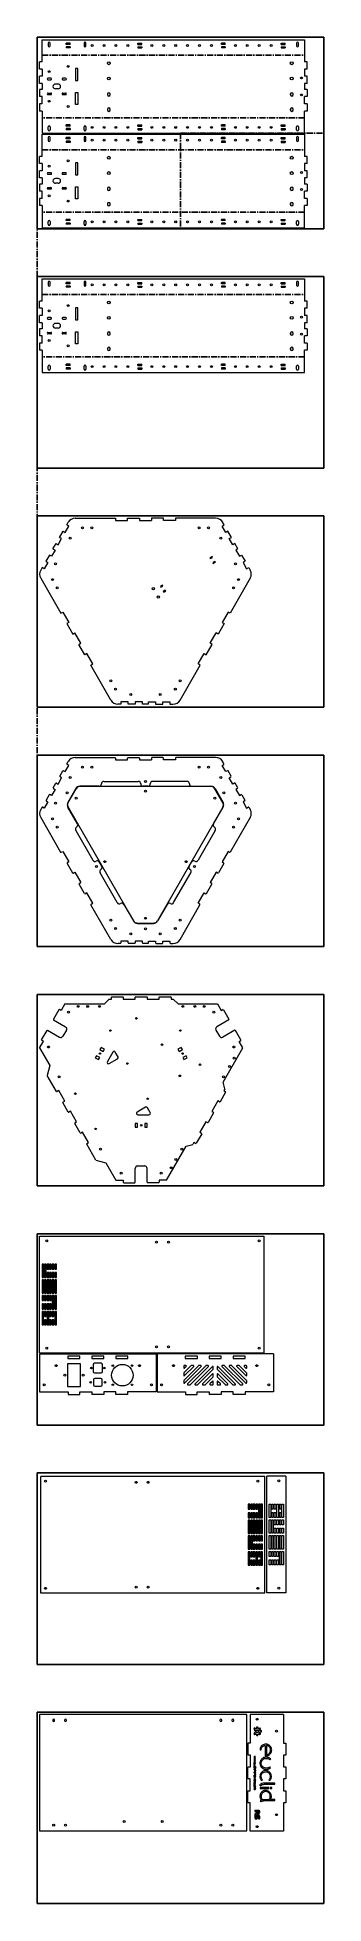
# Model space of a CAD drawing. Header units: millimetres. Extents: x -126 to 474, y -1584 to 2316.
import ezdxf

# ---------------------------------------------------------------- set-up
doc = ezdxf.new("R2010")
doc.units = ezdxf.units.MM
doc.linetypes.add('CENTERX2', pattern=[20.32, 12.7, -2.54, 2.54, -2.54])

msp = doc.modelspace()

# ---------------------------------------------------------------- linework, layer by layer
at = {"color": 7, "linetype": 'Continuous'}
for p, q in [((-126.4, 2315.8), (473.6, 2315.8)), ((-126.4, 2315.8), (-126.4, 1915.8)), ((473.6, 2315.8), (473.6, 1915.8)), ((-126.4, 1915.8), (473.6, 1915.8)), ((-126.4, 1815.8), (473.6, 1815.8)), ((-126.4, 1815.8), (-126.4, 1415.8)), ((473.6, 1815.8), (473.6, 1415.8)), ((-126.4, 1415.8), (473.6, 1415.8)), ((-126.4, 1315.8), (473.6, 1315.8)), ((-126.4, 1315.8), (-126.4, 915.8)), ((473.6, 1315.8), (473.6, 915.8)), ((-126.4, 915.8), (473.6, 915.8)), ((-126.4, 815.8), (473.6, 815.8)), ((-126.4, 815.8), (-126.4, 415.8)), ((473.6, 815.8), (473.6, 415.8)), ((-126.4, 415.8), (473.6, 415.8)), ((-126.4, 315.8), (473.6, 315.8)), ((-126.4, 315.8), (-126.4, -84.2)), ((473.6, 315.8), (473.6, -84.2)), ((-126.4, -84.2), (473.6, -84.2)), ((-126.4, -184.2), (473.6, -184.2)), ((-126.4, -184.2), (-126.4, -584.2)), ((473.6, -184.2), (473.6, -584.2)), ((-126.4, -584.2), (473.6, -584.2)), ((-126.4, -684.2), (473.6, -684.2)), ((-126.4, -684.2), (-126.4, -1084.2)), ((473.6, -684.2), (473.6, -1084.2)), ((-126.4, -1084.2), (473.6, -1084.2)), ((-126.4, -1184.2), (473.6, -1184.2)), ((-126.4, -1184.2), (-126.4, -1584.2)), ((473.6, -1184.2), (473.6, -1584.2)), ((-126.4, -1584.2), (473.6, -1584.2))]:
    msp.add_line(p, q, dxfattribs=at)
at = {"color": 7, "linetype": 'CENTERX2'}
for p, q in [((-126.4, 2315.8), (-126.4, 502.4)), ((-115.9, 2278.4), (433.1, 2278.4)), ((433.1, 2147.8), (-115.9, 2147.8)), ((173.6, 2115.8), (173.6, 1915.8)), ((173.6, 2115.8), (473.6, 2115.8)), ((-115.9, 2081), (433.1, 2081)), ((433.1, 1950.4), (-115.9, 1950.4)), ((-115.9, 1778.4), (433.1, 1778.4)), ((433.1, 1647.8), (-115.9, 1647.8))]:
    msp.add_line(p, q, dxfattribs=at)
at = {"color": 7, "linetype": 'Continuous', "lineweight": 15}
for p, q in [((-115.9, 2264.3), (-115.9, 2310.8)), ((-115.9, 2310.8), (433.1, 2310.8)), ((-103.4, 2303.8), (-103.4, 2297.8)), ((-99.4, 2297.8), (-99.4, 2303.8)), ((-65.5, 2301), (-65.5, 2303.5)), ((-57.5, 2303.5), (-65.5, 2303.5)), ((-57.5, 2301), (-65.5, 2301)), ((-57.5, 2301), (-57.5, 2303.5)), ((-28.4, 2303.8), (-28.4, 2297.8)), ((-24.4, 2297.8), (-24.4, 2303.8)), ((84.5, 2303.5), (92.5, 2303.5)), ((84.5, 2301), (84.5, 2303.5)), ((84.5, 2301), (92.5, 2301)), ((92.5, 2301), (92.5, 2303.5)), ((259.5, 2301), (259.5, 2303.5)), ((267.5, 2303.5), (259.5, 2303.5)), ((267.5, 2301), (259.5, 2301)), ((267.5, 2301), (267.5, 2303.5)), ((384.5, 2303.5), (392.5, 2303.5)), ((384.5, 2301), (384.5, 2303.5)), ((384.5, 2301), (392.5, 2301)), ((392.5, 2301), (392.5, 2303.5)), ((416.6, 2303.8), (416.6, 2297.8)), ((420.6, 2297.8), (420.6, 2303.8)), ((433.1, 2310.8), (433.1, 2264.3)), ((-121.4, 2249.5), (-121.4, 2264.3)), ((-115.9, 2264.3), (-121.4, 2264.3)), ((-57.5, 2296), (-65.5, 2296)), ((-65.5, 2296), (-65.5, 2293.5)), ((-57.5, 2293.5), (-65.5, 2293.5)), ((-57.5, 2296), (-57.5, 2293.5)), ((84.5, 2296), (92.5, 2296)), ((84.5, 2296), (84.5, 2293.5)), ((84.5, 2293.5), (92.5, 2293.5)), ((92.5, 2296), (92.5, 2293.5)), ((267.5, 2296), (259.5, 2296)), ((259.5, 2296), (259.5, 2293.5)), ((267.5, 2293.5), (259.5, 2293.5)), ((267.5, 2296), (267.5, 2293.5)), ((384.5, 2296), (392.5, 2296)), ((384.5, 2296), (384.5, 2293.5)), ((384.5, 2293.5), (392.5, 2293.5)), ((392.5, 2296), (392.5, 2293.5)), ((438.6, 2264.3), (433.1, 2264.3)), ((438.6, 2249.5), (438.6, 2264.3)), ((-116.4, 2249.5), (-121.4, 2249.5)), ((-121.4, 2219.5), (-121.4, 2234.3)), ((-116.4, 2234.3), (-121.4, 2234.3)), ((-116.4, 2249.5), (-116.4, 2234.3)), ((-97.9, 2230.2), (-103.9, 2230.2)), ((-103.9, 2226.9), (-97.9, 2226.9)), ((-66.9, 2230.2), (-72.9, 2230.2)), ((-72.9, 2226.9), (-66.9, 2226.9)), ((-46.4, 2250.6), (-46.4, 2225.6)), ((-41.2, 2250.6), (-46.4, 2250.6)), ((-46.4, 2225.6), (-41.2, 2225.6)), ((-41.2, 2225.6), (-41.2, 2250.6)), ((438.6, 2249.5), (433.6, 2249.5)), ((433.6, 2249.5), (433.6, 2234.3)), ((438.6, 2234.3), (433.6, 2234.3)), ((438.6, 2219.5), (438.6, 2234.3)), ((-116.4, 2219.5), (-121.4, 2219.5)), ((-121.4, 2206.6), (-121.4, 2191.8)), ((-116.4, 2206.6), (-121.4, 2206.6)), ((-116.4, 2191.8), (-121.4, 2191.8)), ((-116.4, 2219.5), (-116.4, 2206.6)), ((-116.4, 2176.6), (-116.4, 2191.8)), ((-103.9, 2199.2), (-97.9, 2199.2)), ((-97.9, 2195.9), (-103.9, 2195.9)), ((-82.4, 2218.1), (-88.4, 2218.1)), ((-82.4, 2208.1), (-88.4, 2208.1)), ((-72.9, 2199.2), (-66.9, 2199.2)), ((-66.9, 2195.9), (-72.9, 2195.9)), ((-46.4, 2200.6), (-41.2, 2200.6)), ((-46.4, 2175.6), (-46.4, 2200.6)), ((-41.2, 2200.6), (-41.2, 2175.6)), ((20.6, 2197.1), (20.6, 2196.1)), ((26.6, 2196.1), (26.6, 2197.1)), ((403.6, 2197.1), (403.6, 2196.1)), ((409.6, 2196.1), (409.6, 2197.1)), ((438.6, 2219.5), (433.6, 2219.5)), ((433.6, 2219.5), (433.6, 2206.6)), ((438.6, 2206.6), (433.6, 2206.6)), ((438.6, 2191.8), (433.6, 2191.8)), ((433.6, 2176.6), (433.6, 2191.8)), ((438.6, 2206.6), (438.6, 2191.8)), ((-121.4, 2176.6), (-121.4, 2161.8)), ((-116.4, 2176.6), (-121.4, 2176.6)), ((-115.9, 2161.8), (-121.4, 2161.8)), ((-115.9, 2161.8), (-115.9, 2115.4)), ((-41.2, 2175.6), (-46.4, 2175.6)), ((20.6, 2165.1), (20.6, 2164.1)), ((26.6, 2164.1), (26.6, 2165.1)), ((403.6, 2165.1), (403.6, 2164.1)), ((409.6, 2164.1), (409.6, 2165.1)), ((438.6, 2161.8), (433.1, 2161.8)), ((433.1, 2115.4), (433.1, 2161.8)), ((438.6, 2176.6), (433.6, 2176.6)), ((438.6, 2176.6), (438.6, 2161.8)), ((-115.9, 2115.4), (433.1, 2115.4)), ((-115.9, 2066.9), (-115.9, 2113.4)), ((-115.9, 2113.4), (433.1, 2113.4)), ((-103.4, 2122.4), (-103.4, 2128.4)), ((-103.4, 2106.4), (-103.4, 2100.4)), ((-99.4, 2128.4), (-99.4, 2122.4)), ((-99.4, 2100.4), (-99.4, 2106.4)), ((-57.5, 2132.6), (-65.5, 2132.6)), ((-65.5, 2130.1), (-65.5, 2132.6)), ((-57.5, 2130.1), (-65.5, 2130.1)), ((-65.5, 2125.1), (-65.5, 2122.6)), ((-57.5, 2125.1), (-65.5, 2125.1)), ((-57.5, 2122.6), (-65.5, 2122.6)), ((-57.5, 2106.1), (-65.5, 2106.1)), ((-65.5, 2103.6), (-65.5, 2106.1)), ((-57.5, 2130.1), (-57.5, 2132.6)), ((-57.5, 2125.1), (-57.5, 2122.6)), ((-57.5, 2103.6), (-57.5, 2106.1)), ((-28.4, 2122.4), (-28.4, 2128.4)), ((-28.4, 2106.4), (-28.4, 2100.4)), ((-24.4, 2128.4), (-24.4, 2122.4)), ((-24.4, 2100.4), (-24.4, 2106.4)), ((84.5, 2132.6), (92.5, 2132.6)), ((84.5, 2130.1), (84.5, 2132.6)), ((84.5, 2130.1), (92.5, 2130.1)), ((84.5, 2125.1), (92.5, 2125.1)), ((84.5, 2125.1), (84.5, 2122.6)), ((84.5, 2122.6), (92.5, 2122.6)), ((84.5, 2106.1), (92.5, 2106.1)), ((84.5, 2103.6), (84.5, 2106.1)), ((92.5, 2130.1), (92.5, 2132.6)), ((92.5, 2125.1), (92.5, 2122.6)), ((92.5, 2103.6), (92.5, 2106.1)), ((267.5, 2132.6), (259.5, 2132.6)), ((259.5, 2130.1), (259.5, 2132.6)), ((267.5, 2130.1), (259.5, 2130.1)), ((267.5, 2125.1), (259.5, 2125.1)), ((259.5, 2125.1), (259.5, 2122.6)), ((267.5, 2122.6), (259.5, 2122.6)), ((259.5, 2103.6), (259.5, 2106.1)), ((267.5, 2106.1), (259.5, 2106.1)), ((267.5, 2130.1), (267.5, 2132.6)), ((267.5, 2125.1), (267.5, 2122.6)), ((267.5, 2103.6), (267.5, 2106.1)), ((384.5, 2132.6), (392.5, 2132.6)), ((384.5, 2130.1), (384.5, 2132.6)), ((384.5, 2130.1), (392.5, 2130.1)), ((384.5, 2125.1), (392.5, 2125.1)), ((384.5, 2125.1), (384.5, 2122.6)), ((384.5, 2122.6), (392.5, 2122.6)), ((384.5, 2106.1), (392.5, 2106.1)), ((384.5, 2103.6), (384.5, 2106.1)), ((392.5, 2130.1), (392.5, 2132.6)), ((392.5, 2125.1), (392.5, 2122.6)), ((392.5, 2103.6), (392.5, 2106.1)), ((416.6, 2122.4), (416.6, 2128.4)), ((416.6, 2106.4), (416.6, 2100.4)), ((420.6, 2128.4), (420.6, 2122.4)), ((420.6, 2100.4), (420.6, 2106.4)), ((433.1, 2113.4), (433.1, 2066.9)), ((-57.5, 2103.6), (-65.5, 2103.6)), ((-57.5, 2098.6), (-65.5, 2098.6)), ((-65.5, 2098.6), (-65.5, 2096.1)), ((-57.5, 2096.1), (-65.5, 2096.1)), ((-57.5, 2098.6), (-57.5, 2096.1)), ((84.5, 2103.6), (92.5, 2103.6)), ((84.5, 2098.6), (92.5, 2098.6)), ((84.5, 2098.6), (84.5, 2096.1)), ((84.5, 2096.1), (92.5, 2096.1)), ((92.5, 2098.6), (92.5, 2096.1)), ((267.5, 2103.6), (259.5, 2103.6)), ((259.5, 2098.6), (259.5, 2096.1)), ((267.5, 2098.6), (259.5, 2098.6)), ((267.5, 2096.1), (259.5, 2096.1)), ((267.5, 2098.6), (267.5, 2096.1)), ((384.5, 2103.6), (392.5, 2103.6)), ((384.5, 2098.6), (384.5, 2096.1)), ((384.5, 2098.6), (392.5, 2098.6)), ((384.5, 2096.1), (392.5, 2096.1)), ((392.5, 2098.6), (392.5, 2096.1)), ((-121.4, 2052.1), (-121.4, 2066.9)), ((-115.9, 2066.9), (-121.4, 2066.9)), ((-116.4, 2052.1), (-121.4, 2052.1)), ((-121.4, 2022.1), (-121.4, 2036.9)), ((-116.4, 2036.9), (-121.4, 2036.9)), ((-116.4, 2052.1), (-116.4, 2036.9)), ((-97.9, 2032.8), (-103.9, 2032.8)), ((-103.9, 2029.6), (-97.9, 2029.6)), ((-66.9, 2032.8), (-72.9, 2032.8)), ((-72.9, 2029.6), (-66.9, 2029.6)), ((-46.4, 2053.2), (-46.4, 2028.2)), ((-41.2, 2053.2), (-46.4, 2053.2)), ((-46.4, 2028.2), (-41.2, 2028.2)), ((-41.2, 2028.2), (-41.2, 2053.2)), ((438.6, 2066.9), (433.1, 2066.9)), ((438.6, 2052.1), (433.6, 2052.1)), ((433.6, 2052.1), (433.6, 2036.9)), ((438.6, 2036.9), (433.6, 2036.9)), ((438.6, 2052.1), (438.6, 2066.9)), ((438.6, 2022.1), (438.6, 2036.9)), ((-116.4, 2022.1), (-121.4, 2022.1)), ((-121.4, 2009.2), (-121.4, 1994.4)), ((-116.4, 2009.2), (-121.4, 2009.2)), ((-116.4, 1994.4), (-121.4, 1994.4)), ((-116.4, 2022.1), (-116.4, 2009.2)), ((-116.4, 1979.2), (-116.4, 1994.4)), ((-103.9, 2001.8), (-97.9, 2001.8)), ((-97.9, 1998.6), (-103.9, 1998.6)), ((-82.4, 2020.7), (-88.4, 2020.7)), ((-82.4, 2010.7), (-88.4, 2010.7)), ((-72.9, 2001.8), (-66.9, 2001.8)), ((-66.9, 1998.6), (-72.9, 1998.6)), ((-46.4, 2003.2), (-41.2, 2003.2)), ((-46.4, 1978.2), (-46.4, 2003.2)), ((-41.2, 2003.2), (-41.2, 1978.2)), ((20.6, 1999.7), (20.6, 1998.7)), ((26.6, 1998.7), (26.6, 1999.7)), ((403.6, 1999.7), (403.6, 1998.7)), ((409.6, 1998.7), (409.6, 1999.7)), ((438.6, 2022.1), (433.6, 2022.1)), ((433.6, 2022.1), (433.6, 2009.2)), ((438.6, 2009.2), (433.6, 2009.2)), ((438.6, 1994.4), (433.6, 1994.4)), ((433.6, 1979.2), (433.6, 1994.4)), ((438.6, 2009.2), (438.6, 1994.4)), ((-121.4, 1979.2), (-121.4, 1964.4)), ((-116.4, 1979.2), (-121.4, 1979.2)), ((-115.9, 1964.4), (-121.4, 1964.4)), ((-115.9, 1964.4), (-115.9, 1918)), ((-41.2, 1978.2), (-46.4, 1978.2)), ((20.6, 1967.7), (20.6, 1966.7)), ((26.6, 1966.7), (26.6, 1967.7)), ((403.6, 1967.7), (403.6, 1966.7)), ((409.6, 1966.7), (409.6, 1967.7)), ((438.6, 1964.4), (433.1, 1964.4)), ((433.1, 1918), (433.1, 1964.4)), ((438.6, 1979.2), (433.6, 1979.2)), ((438.6, 1979.2), (438.6, 1964.4)), ((-115.9, 1918), (433.1, 1918)), ((-103.4, 1925), (-103.4, 1931)), ((-99.4, 1931), (-99.4, 1925)), ((-57.5, 1935.2), (-65.5, 1935.2)), ((-65.5, 1932.7), (-65.5, 1935.2)), ((-57.5, 1932.7), (-65.5, 1932.7)), ((-57.5, 1927.7), (-65.5, 1927.7)), ((-65.5, 1927.7), (-65.5, 1925.2)), ((-57.5, 1925.2), (-65.5, 1925.2)), ((-57.5, 1932.7), (-57.5, 1935.2)), ((-57.5, 1927.7), (-57.5, 1925.2)), ((-28.4, 1925), (-28.4, 1931)), ((-24.4, 1931), (-24.4, 1925)), ((84.5, 1935.2), (92.5, 1935.2)), ((84.5, 1932.7), (84.5, 1935.2)), ((84.5, 1932.7), (92.5, 1932.7)), ((84.5, 1927.7), (84.5, 1925.2)), ((84.5, 1927.7), (92.5, 1927.7)), ((84.5, 1925.2), (92.5, 1925.2)), ((92.5, 1932.7), (92.5, 1935.2)), ((92.5, 1927.7), (92.5, 1925.2)), ((267.5, 1935.2), (259.5, 1935.2)), ((259.5, 1932.7), (259.5, 1935.2)), ((267.5, 1932.7), (259.5, 1932.7)), ((267.5, 1927.7), (259.5, 1927.7)), ((259.5, 1927.7), (259.5, 1925.2)), ((267.5, 1925.2), (259.5, 1925.2)), ((267.5, 1932.7), (267.5, 1935.2)), ((267.5, 1927.7), (267.5, 1925.2)), ((384.5, 1935.2), (392.5, 1935.2)), ((384.5, 1932.7), (384.5, 1935.2)), ((384.5, 1932.7), (392.5, 1932.7)), ((384.5, 1927.7), (392.5, 1927.7)), ((384.5, 1927.7), (384.5, 1925.2)), ((384.5, 1925.2), (392.5, 1925.2)), ((392.5, 1932.7), (392.5, 1935.2)), ((392.5, 1927.7), (392.5, 1925.2)), ((416.6, 1925), (416.6, 1931)), ((420.6, 1931), (420.6, 1925)), ((-115.9, 1764.3), (-115.9, 1810.8)), ((-115.9, 1810.8), (433.1, 1810.8)), ((-103.4, 1803.8), (-103.4, 1797.8)), ((-99.4, 1797.8), (-99.4, 1803.8)), ((-65.5, 1801), (-65.5, 1803.5)), ((-57.5, 1803.5), (-65.5, 1803.5)), ((-57.5, 1801), (-65.5, 1801)), ((-57.5, 1796), (-65.5, 1796)), ((-65.5, 1796), (-65.5, 1793.5)), ((-57.5, 1801), (-57.5, 1803.5)), ((-57.5, 1796), (-57.5, 1793.5)), ((-28.4, 1803.8), (-28.4, 1797.8)), ((-24.4, 1797.8), (-24.4, 1803.8)), ((84.5, 1803.5), (92.5, 1803.5)), ((84.5, 1801), (84.5, 1803.5)), ((84.5, 1801), (92.5, 1801)), ((84.5, 1796), (92.5, 1796)), ((84.5, 1796), (84.5, 1793.5)), ((92.5, 1801), (92.5, 1803.5)), ((92.5, 1796), (92.5, 1793.5)), ((259.5, 1801), (259.5, 1803.5)), ((267.5, 1803.5), (259.5, 1803.5)), ((267.5, 1801), (259.5, 1801)), ((267.5, 1796), (259.5, 1796)), ((259.5, 1796), (259.5, 1793.5)), ((267.5, 1801), (267.5, 1803.5)), ((267.5, 1796), (267.5, 1793.5)), ((384.5, 1801), (384.5, 1803.5)), ((384.5, 1803.5), (392.5, 1803.5)), ((384.5, 1801), (392.5, 1801)), ((384.5, 1796), (384.5, 1793.5)), ((384.5, 1796), (392.5, 1796)), ((392.5, 1801), (392.5, 1803.5)), ((392.5, 1796), (392.5, 1793.5)), ((416.6, 1803.8), (416.6, 1797.8)), ((420.6, 1797.8), (420.6, 1803.8)), ((433.1, 1810.8), (433.1, 1764.3)), ((-121.4, 1749.5), (-121.4, 1764.3)), ((-115.9, 1764.3), (-121.4, 1764.3)), ((-57.5, 1793.5), (-65.5, 1793.5)), ((84.5, 1793.5), (92.5, 1793.5)), ((267.5, 1793.5), (259.5, 1793.5)), ((384.5, 1793.5), (392.5, 1793.5)), ((438.6, 1764.3), (433.1, 1764.3)), ((438.6, 1749.5), (438.6, 1764.3)), ((-116.4, 1749.5), (-121.4, 1749.5)), ((-121.4, 1719.5), (-121.4, 1734.3)), ((-116.4, 1734.3), (-121.4, 1734.3)), ((-116.4, 1719.5), (-121.4, 1719.5)), ((-116.4, 1749.5), (-116.4, 1734.3)), ((-116.4, 1719.5), (-116.4, 1706.6)), ((-97.9, 1730.2), (-103.9, 1730.2)), ((-103.9, 1726.9), (-97.9, 1726.9)), ((-82.4, 1718.1), (-88.4, 1718.1)), ((-66.9, 1730.2), (-72.9, 1730.2)), ((-72.9, 1726.9), (-66.9, 1726.9)), ((-46.4, 1750.6), (-46.4, 1725.6)), ((-41.2, 1750.6), (-46.4, 1750.6)), ((-46.4, 1725.6), (-41.2, 1725.6)), ((-41.2, 1725.6), (-41.2, 1750.6)), ((438.6, 1749.5), (433.6, 1749.5)), ((433.6, 1749.5), (433.6, 1734.3)), ((438.6, 1734.3), (433.6, 1734.3)), ((438.6, 1719.5), (433.6, 1719.5)), ((433.6, 1719.5), (433.6, 1706.6)), ((438.6, 1719.5), (438.6, 1734.3)), ((-121.4, 1706.6), (-121.4, 1691.8)), ((-116.4, 1706.6), (-121.4, 1706.6)), ((-116.4, 1691.8), (-121.4, 1691.8)), ((-116.4, 1676.6), (-116.4, 1691.8)), ((-103.9, 1699.2), (-97.9, 1699.2)), ((-97.9, 1695.9), (-103.9, 1695.9)), ((-82.4, 1708.1), (-88.4, 1708.1)), ((-72.9, 1699.2), (-66.9, 1699.2)), ((-66.9, 1695.9), (-72.9, 1695.9)), ((-46.4, 1700.6), (-41.2, 1700.6)), ((-46.4, 1675.6), (-46.4, 1700.6)), ((-41.2, 1700.6), (-41.2, 1675.6)), ((20.6, 1697.1), (20.6, 1696.1)), ((26.6, 1696.1), (26.6, 1697.1)), ((403.6, 1697.1), (403.6, 1696.1)), ((409.6, 1696.1), (409.6, 1697.1)), ((438.6, 1706.6), (433.6, 1706.6)), ((438.6, 1691.8), (433.6, 1691.8)), ((433.6, 1676.6), (433.6, 1691.8)), ((438.6, 1706.6), (438.6, 1691.8)), ((-121.4, 1676.6), (-121.4, 1661.8)), ((-116.4, 1676.6), (-121.4, 1676.6)), ((-115.9, 1661.8), (-121.4, 1661.8)), ((-115.9, 1661.8), (-115.9, 1615.4)), ((-41.2, 1675.6), (-46.4, 1675.6)), ((20.6, 1665.1), (20.6, 1664.1)), ((26.6, 1664.1), (26.6, 1665.1)), ((403.6, 1665.1), (403.6, 1664.1)), ((409.6, 1664.1), (409.6, 1665.1)), ((438.6, 1661.8), (433.1, 1661.8)), ((433.1, 1615.4), (433.1, 1661.8)), ((438.6, 1676.6), (433.6, 1676.6)), ((438.6, 1676.6), (438.6, 1661.8)), ((-115.9, 1615.4), (433.1, 1615.4)), ((-103.4, 1622.4), (-103.4, 1628.4)), ((-99.4, 1628.4), (-99.4, 1622.4)), ((-57.5, 1632.6), (-65.5, 1632.6)), ((-65.5, 1630.1), (-65.5, 1632.6)), ((-57.5, 1630.1), (-65.5, 1630.1)), ((-57.5, 1625.1), (-65.5, 1625.1)), ((-65.5, 1625.1), (-65.5, 1622.6)), ((-57.5, 1622.6), (-65.5, 1622.6)), ((-57.5, 1630.1), (-57.5, 1632.6)), ((-57.5, 1625.1), (-57.5, 1622.6)), ((-28.4, 1622.4), (-28.4, 1628.4)), ((-24.4, 1628.4), (-24.4, 1622.4)), ((84.5, 1632.6), (92.5, 1632.6)), ((84.5, 1630.1), (84.5, 1632.6)), ((84.5, 1630.1), (92.5, 1630.1)), ((84.5, 1625.1), (84.5, 1622.6)), ((84.5, 1625.1), (92.5, 1625.1)), ((84.5, 1622.6), (92.5, 1622.6)), ((92.5, 1630.1), (92.5, 1632.6)), ((92.5, 1625.1), (92.5, 1622.6)), ((267.5, 1632.6), (259.5, 1632.6)), ((259.5, 1630.1), (259.5, 1632.6)), ((267.5, 1630.1), (259.5, 1630.1)), ((259.5, 1625.1), (259.5, 1622.6)), ((267.5, 1625.1), (259.5, 1625.1)), ((267.5, 1622.6), (259.5, 1622.6)), ((267.5, 1630.1), (267.5, 1632.6)), ((267.5, 1625.1), (267.5, 1622.6)), ((384.5, 1632.6), (392.5, 1632.6)), ((384.5, 1630.1), (384.5, 1632.6)), ((384.5, 1630.1), (392.5, 1630.1)), ((384.5, 1625.1), (384.5, 1622.6)), ((384.5, 1625.1), (392.5, 1625.1)), ((384.5, 1622.6), (392.5, 1622.6)), ((392.5, 1630.1), (392.5, 1632.6)), ((392.5, 1625.1), (392.5, 1622.6)), ((416.6, 1622.4), (416.6, 1628.4)), ((420.6, 1628.4), (420.6, 1622.4)), ((-67.8, 1281.3), (-60.3, 1294.3)), ((-64.6, 1296.8), (-61.4, 1302.3)), ((-60.3, 1294.3), (-64.6, 1296.8)), ((-46.7, 1310.8), (37.8, 1310.8)), ((37.8, 1310.8), (37.8, 1305.8)), ((37.8, 1305.8), (62.8, 1305.8)), ((62.8, 1310.8), (87.8, 1310.8)), ((62.8, 1305.8), (62.8, 1310.8)), ((87.8, 1310.8), (87.8, 1305.8)), ((87.8, 1305.8), (112.8, 1305.8)), ((112.8, 1310.8), (112.8, 1305.8)), ((137.8, 1310.8), (112.8, 1310.8)), ((137.8, 1305.8), (137.8, 1310.8)), ((162.8, 1305.8), (137.8, 1305.8)), ((162.8, 1310.8), (162.8, 1305.8)), ((247.2, 1310.8), (162.8, 1310.8)), ((260.8, 1294.3), (265.1, 1296.8)), ((268.3, 1281.3), (260.8, 1294.3)), ((265.1, 1296.8), (261.9, 1302.3)), ((-93.4, 1246.8), (-87.1, 1257.8)), ((-87.1, 1257.8), (-82.8, 1255.3)), ((-82.8, 1255.3), (-75.3, 1268.3)), ((-79.6, 1270.8), (-72.1, 1283.8)), ((-75.3, 1268.3), (-79.6, 1270.8)), ((-72.1, 1283.8), (-67.8, 1281.3)), ((272.6, 1283.8), (268.3, 1281.3)), ((280.1, 1270.8), (272.6, 1283.8)), ((275.8, 1268.3), (280.1, 1270.8)), ((283.3, 1255.3), (275.8, 1268.3)), ((287.6, 1257.8), (283.3, 1255.3)), ((294, 1246.8), (287.6, 1257.8)), ((-104.1, 1218.3), (-111.6, 1205.3)), ((-100.9, 1233.8), (-108.4, 1220.8)), ((-108.4, 1220.8), (-104.1, 1218.3)), ((-96.6, 1231.3), (-100.9, 1233.8)), ((-89.1, 1244.3), (-96.6, 1231.3)), ((-93.4, 1246.8), (-89.1, 1244.3)), ((239.7, 1230.9), (235.3, 1228.4)), ((235.3, 1228.4), (236.3, 1226.6)), ((236.3, 1226.6), (240.7, 1229.1)), ((240.7, 1229.1), (239.7, 1230.9)), ((245.7, 1220.5), (241.3, 1218)), ((241.3, 1218), (242.3, 1216.2)), ((242.3, 1216.2), (246.7, 1218.7)), ((246.7, 1218.7), (245.7, 1220.5)), ((294, 1246.8), (289.6, 1244.3)), ((289.6, 1244.3), (297.1, 1231.3)), ((297.1, 1231.3), (301.5, 1233.8)), ((301.5, 1233.8), (309, 1220.8)), ((309, 1220.8), (304.6, 1218.3)), ((304.6, 1218.3), (312.1, 1205.3)), ((-115.9, 1207.8), (-119.1, 1202.4)), ((-119.1, 1185.4), (-76.9, 1112.2)), ((-111.6, 1205.3), (-115.9, 1207.8)), ((135.7, 1170.9), (131.4, 1168.4)), ((136.7, 1169.1), (135.7, 1170.9)), ((319.6, 1185.4), (277.4, 1112.2)), ((312.1, 1205.3), (316.5, 1207.8)), ((316.5, 1207.8), (319.6, 1202.4)), ((131.4, 1168.4), (132.4, 1166.6)), ((132.4, 1166.6), (136.7, 1169.1)), ((141.7, 1160.5), (137.4, 1158)), ((137.4, 1158), (138.4, 1156.2)), ((138.4, 1156.2), (142.7, 1158.7)), ((142.7, 1158.7), (141.7, 1160.5)), ((-76.9, 1112.2), (-72.6, 1114.7)), ((-72.6, 1114.7), (-60.1, 1093.1)), ((-60.1, 1093.1), (-64.4, 1090.6)), ((273.1, 1114.7), (260.6, 1093.1)), ((260.6, 1093.1), (264.9, 1090.6)), ((277.4, 1112.2), (273.1, 1114.7)), ((-64.4, 1090.6), (-51.9, 1068.9)), ((-51.9, 1068.9), (-47.6, 1071.4)), ((-35.1, 1049.8), (-47.6, 1071.4)), ((235.6, 1049.8), (248.1, 1071.4)), ((252.4, 1068.9), (248.1, 1071.4)), ((264.9, 1090.6), (252.4, 1068.9)), ((-39.4, 1047.3), (-35.1, 1049.8)), ((-26.9, 1025.6), (-39.4, 1047.3)), ((-22.6, 1028.1), (-26.9, 1025.6)), ((-10.1, 1006.5), (-22.6, 1028.1)), ((210.6, 1006.5), (223.1, 1028.1)), ((223.1, 1028.1), (227.4, 1025.6)), ((227.4, 1025.6), (239.9, 1047.3)), ((239.9, 1047.3), (235.6, 1049.8)), ((-14.4, 1004), (-10.1, 1006.5)), ((27.9, 930.8), (-14.4, 1004)), ((172.7, 930.8), (214.9, 1004)), ((214.9, 1004), (210.6, 1006.5)), ((48.9, 922.3), (42.6, 922.3)), ((63.9, 927.3), (48.9, 927.3)), ((48.9, 927.3), (48.9, 922.3)), ((63.9, 922.3), (63.9, 927.3)), ((78.9, 922.3), (63.9, 922.3)), ((93.9, 927.3), (78.9, 927.3)), ((78.9, 927.3), (78.9, 922.3)), ((93.9, 922.3), (93.9, 927.3)), ((106.6, 922.3), (93.9, 922.3)), ((106.6, 927.3), (121.6, 927.3)), ((106.6, 922.3), (106.6, 927.3)), ((121.6, 927.3), (121.6, 922.3)), ((121.6, 922.3), (136.6, 922.3)), ((136.6, 927.3), (151.6, 927.3)), ((136.6, 922.3), (136.6, 927.3)), ((151.6, 927.3), (151.6, 922.3)), ((151.6, 922.3), (157.9, 922.3)), ((-79.1, 771.7), (-72.6, 782.9)), ((-71.2, 783.3), (-72.6, 782.9)), ((-71.2, 783.3), (-67.8, 781.3)), ((-67.8, 781.3), (-60.3, 794.3)), ((-64.1, 797.6), (-61.4, 802.3)), ((-64.1, 797.6), (-63.7, 796.3)), ((-60.3, 794.3), (-63.7, 796.3)), ((-46.7, 810.8), (36.8, 810.8)), ((37.8, 809.8), (36.8, 810.8)), ((37.8, 809.8), (37.8, 805.8)), ((37.8, 805.8), (62.8, 805.8)), ((63.8, 810.8), (62.8, 809.8)), ((62.8, 805.8), (62.8, 809.8)), ((63.8, 810.8), (86.8, 810.8)), ((87.8, 809.8), (86.8, 810.8)), ((87.8, 809.8), (87.8, 805.8)), ((87.8, 805.8), (112.8, 805.8)), ((113.8, 810.8), (112.8, 809.8)), ((112.8, 809.8), (112.8, 805.8)), ((136.8, 810.8), (113.8, 810.8)), ((137.8, 809.8), (136.8, 810.8)), ((137.8, 805.8), (137.8, 809.8)), ((162.8, 805.8), (137.8, 805.8)), ((163.8, 810.8), (162.8, 809.8)), ((162.8, 809.8), (162.8, 805.8)), ((247.2, 810.8), (163.8, 810.8)), ((260.8, 794.3), (264.2, 796.3)), ((268.3, 781.3), (260.8, 794.3)), ((264.6, 797.6), (261.9, 802.3)), ((264.2, 796.3), (264.6, 797.6)), ((271.7, 783.3), (268.3, 781.3)), ((273.1, 782.9), (271.7, 783.3)), ((279.6, 771.7), (273.1, 782.9)), ((-89.1, 744.3), (-96.6, 731.3)), ((-92.9, 747.7), (-87.6, 756.9)), ((-92.9, 747.7), (-92.6, 746.3)), ((-92.6, 746.3), (-89.1, 744.3)), ((-86.2, 757.3), (-87.6, 756.9)), ((-86.2, 757.3), (-82.8, 755.3)), ((-82.8, 755.3), (-75.3, 768.3)), ((-79.1, 771.7), (-78.7, 770.3)), ((-75.3, 768.3), (-78.7, 770.3)), ((-45.5, 745.8), (-62.2, 716.9)), ((-61.8, 716.6), (-45.1, 745.5)), ((3.1, 750.8), (-36.9, 750.8)), ((237.4, 750.3), (-36.9, 750.3)), ((13.1, 760.8), (85.3, 760.8)), ((105.3, 750.8), (95.3, 750.8)), ((187.4, 760.8), (115.3, 760.8)), ((197.4, 750.8), (237.4, 750.8)), ((262.3, 716.6), (245.6, 745.5)), ((246.1, 745.8), (262.8, 716.9)), ((275.8, 768.3), (279.2, 770.3)), ((283.3, 755.3), (275.8, 768.3)), ((279.2, 770.3), (279.6, 771.7)), ((286.7, 757.3), (283.3, 755.3)), ((288.1, 756.9), (286.7, 757.3)), ((293.5, 747.7), (288.1, 756.9)), ((293.1, 746.3), (289.6, 744.3)), ((289.6, 744.3), (297.1, 731.3)), ((293.1, 746.3), (293.5, 747.7)), ((-116.4, 707), (-119.1, 702.4)), ((-115.1, 707.3), (-116.4, 707)), ((-111.6, 705.3), (-115.1, 707.3)), ((-104.1, 718.3), (-111.6, 705.3)), ((-101.4, 733), (-107.9, 721.7)), ((-107.9, 721.7), (-107.6, 720.3)), ((-107.6, 720.3), (-104.1, 718.3)), ((-100.1, 733.3), (-101.4, 733)), ((-96.6, 731.3), (-100.1, 733.3)), ((-42.2, 672.2), (-62.2, 706.9)), ((-61.8, 707.1), (75.3, 469.6)), ((262.3, 707.1), (125.2, 469.6)), ((242.8, 672.2), (262.8, 706.9)), ((297.1, 731.3), (300.6, 733.3)), ((302, 733), (300.6, 733.3)), ((302, 733), (308.5, 721.7)), ((308.1, 720.3), (304.6, 718.3)), ((304.6, 718.3), (312.1, 705.3)), ((308.1, 720.3), (308.5, 721.7)), ((312.1, 705.3), (315.6, 707.3)), ((317, 707), (315.6, 707.3)), ((317, 707), (319.6, 702.4)), ((-119.1, 685.4), (-77.4, 613.1)), ((319.6, 685.4), (277.9, 613.1)), ((-45.9, 658.5), (-9.8, 596.1)), ((246.4, 658.5), (210.3, 596.1)), ((-77.4, 613.1), (-76, 612.7)), ((-76, 612.7), (-72.6, 614.7)), ((-72.6, 614.7), (-60.1, 593.1)), ((-63.5, 591.1), (-63.9, 589.7)), ((-63.9, 589.7), (-52.4, 569.8)), ((-60.1, 593.1), (-63.5, 591.1)), ((8.8, 583.8), (3.8, 592.4)), ((191.7, 583.8), (196.7, 592.4)), ((264.4, 589.7), (252.9, 569.8)), ((273.1, 614.7), (260.6, 593.1)), ((260.6, 593.1), (264, 591.1)), ((264.4, 589.7), (264, 591.1)), ((276.5, 612.7), (273.1, 614.7)), ((276.5, 612.7), (277.9, 613.1)), ((-52.4, 569.8), (-51, 569.4)), ((-51, 569.4), (-47.6, 571.4)), ((-47.6, 571.4), (-35.1, 549.8)), ((-38.5, 547.8), (-38.9, 546.4)), ((-27.4, 526.5), (-38.9, 546.4)), ((-38.5, 547.8), (-35.1, 549.8)), ((41.2, 507.6), (5.2, 570.1)), ((159.3, 507.6), (195.3, 570.1)), ((227.9, 526.5), (239.4, 546.4)), ((248.1, 571.4), (235.6, 549.8)), ((239, 547.8), (235.6, 549.8)), ((239.4, 546.4), (239, 547.8)), ((251.5, 569.4), (248.1, 571.4)), ((251.5, 569.4), (252.9, 569.8)), ((-27.4, 526.5), (-26, 526.1)), ((-22.6, 528.1), (-26, 526.1)), ((-10.1, 506.5), (-22.6, 528.1)), ((210.6, 506.5), (223.1, 528.1)), ((223.1, 528.1), (226.5, 526.1)), ((226.5, 526.1), (227.9, 526.5)), ((-13.5, 504.5), (-13.9, 503.1)), ((27.9, 430.8), (-13.9, 503.1)), ((-13.5, 504.5), (-10.1, 506.5)), ((54.9, 504), (74.9, 469.3)), ((145.6, 504), (125.6, 469.3)), ((172.7, 430.8), (214.4, 503.1)), ((214, 504.5), (210.6, 506.5)), ((214.4, 503.1), (214, 504.5)), ((83.6, 464.8), (117, 464.8)), ((83.6, 464.3), (117, 464.3)), ((47.9, 422.3), (42.6, 422.3)), ((47.9, 422.3), (48.9, 423.3)), ((63.9, 427.3), (48.9, 427.3)), ((48.9, 427.3), (48.9, 423.3)), ((63.9, 423.3), (63.9, 427.3)), ((63.9, 423.3), (64.9, 422.3)), ((77.9, 422.3), (64.9, 422.3)), ((77.9, 422.3), (78.9, 423.3)), ((93.9, 427.3), (78.9, 427.3)), ((78.9, 427.3), (78.9, 423.3)), ((93.9, 423.3), (93.9, 427.3)), ((93.9, 423.3), (94.9, 422.3)), ((105.6, 422.3), (94.9, 422.3)), ((105.6, 422.3), (106.6, 423.3)), ((106.6, 427.3), (121.6, 427.3)), ((106.6, 423.3), (106.6, 427.3)), ((121.6, 427.3), (121.6, 423.3)), ((121.6, 423.3), (122.6, 422.3)), ((122.6, 422.3), (135.6, 422.3)), ((135.6, 422.3), (136.6, 423.3)), ((136.6, 427.3), (151.6, 427.3)), ((136.6, 423.3), (136.6, 427.3)), ((151.6, 427.3), (151.6, 423.3)), ((151.6, 423.3), (152.6, 422.3)), ((152.6, 422.3), (157.9, 422.3)), ((-80.9, 283.9), (-92.4, 264)), ((-79.6, 284.3), (-80.9, 283.9)), ((-76.1, 282.3), (-79.6, 284.3)), ((-68.3, 295.8), (-76.1, 282.3)), ((-68.3, 295.8), (14.2, 295.8)), ((24.2, 305.8), (14.2, 295.8)), ((24.2, 305.8), (28.8, 305.8)), ((29.8, 310.8), (28.8, 309.8)), ((28.8, 305.8), (28.8, 309.8)), ((29.8, 310.8), (52.8, 310.8)), ((53.8, 309.8), (52.8, 310.8)), ((53.8, 309.8), (53.8, 305.8)), ((53.8, 305.8), (78.8, 305.8)), ((79.8, 310.8), (78.8, 309.8)), ((78.8, 305.8), (78.8, 309.8)), ((79.8, 310.8), (102.8, 310.8)), ((103.8, 309.8), (102.8, 310.8)), ((103.8, 309.8), (103.8, 305.8)), ((103.8, 305.8), (128.8, 305.8)), ((129.8, 310.8), (128.8, 309.8)), ((128.8, 305.8), (128.8, 309.8)), ((129.8, 310.8), (152.8, 310.8)), ((153.8, 309.8), (152.8, 310.8)), ((153.8, 309.8), (153.8, 305.8)), ((153.8, 305.8), (158.5, 305.8)), ((168.5, 295.8), (158.5, 305.8)), ((168.5, 295.8), (251, 295.8)), ((251, 295.8), (258.8, 282.3)), ((258.8, 282.3), (262.3, 284.3)), ((263.6, 283.9), (262.3, 284.3)), ((263.6, 283.9), (275.1, 264)), ((-117.4, 220.7), (-105.9, 240.6)), ((-104.6, 241), (-105.9, 240.6)), ((-104.6, 241), (-79.5, 226.5)), ((-92.4, 264), (-92.1, 262.6)), ((-92.1, 262.6), (-67, 248.1)), ((-65.1, 241.3), (-72.6, 228.3)), ((247.8, 241.3), (255.3, 228.3)), ((274.8, 262.6), (249.6, 248.1)), ((287.3, 241), (262.1, 226.5)), ((274.8, 262.6), (275.1, 264)), ((288.6, 240.6), (287.3, 241)), ((300.1, 220.7), (288.6, 240.6)), ((-121.4, 203.9), (-113.6, 217.3)), ((-121.4, 203.9), (-100.1, 167)), ((-117.4, 220.7), (-117.1, 219.3)), ((-113.6, 217.3), (-117.1, 219.3)), ((7.5, 205.1), (5, 200.8)), ((5, 200.8), (12, 196.8)), ((14.5, 201.1), (7.5, 205.1)), ((12, 196.8), (14.5, 201.1)), ((31.9, 195.4), (20.4, 175.4)), ((42.9, 185.4), (37.1, 195.4)), ((175.2, 205.1), (168.2, 201.1)), ((168.2, 201.1), (170.7, 196.8)), ((170.7, 196.8), (177.7, 200.8)), ((177.7, 200.8), (175.2, 205.1)), ((262.8, 132.4), (304.1, 203.9)), ((296.3, 217.3), (299.8, 219.3)), ((304.1, 203.9), (296.3, 217.3)), ((299.8, 219.3), (300.1, 220.7)), ((-100.1, 167), (-105.6, 146.5)), ((-2.5, 187.8), (-5, 183.5)), ((-5, 183.5), (2, 179.5)), ((4.5, 183.8), (-2.5, 187.8)), ((2, 179.5), (4.5, 183.8)), ((24.5, 171.3), (41.8, 181.3)), ((185.2, 187.8), (178.2, 183.8)), ((178.2, 183.8), (180.7, 179.5)), ((180.7, 179.5), (187.7, 183.5)), ((187.7, 183.5), (185.2, 187.8)), ((-86.3, 113.2), (-105.6, 146.5)), ((266.5, 118.7), (262.8, 132.4)), ((266.5, 118.7), (264.1, 114.7)), ((-86.3, 113.2), (-85, 112.8)), ((-81.5, 114.8), (-85, 112.8)), ((-68.9, 93), (-81.5, 114.8)), ((-72.4, 91), (-72.7, 89.6)), ((-61.3, 69.9), (-72.7, 89.6)), ((-72.4, 91), (-68.9, 93)), ((100.4, 79.9), (83, 69.9)), ((110.2, 68.8), (104.5, 78.8)), ((251.6, 93.1), (239.1, 71.4)), ((255.1, 91.1), (251.6, 93.1)), ((255.1, 91.1), (256.5, 91.4)), ((268, 111.3), (256.5, 91.4)), ((264.1, 114.7), (267.6, 112.7)), ((268, 111.3), (267.6, 112.7)), ((-61.3, 69.9), (-60, 69.5)), ((-56.5, 71.5), (-60, 69.5)), ((-43.9, 49.7), (-56.5, 71.5)), ((-47.4, 47.7), (-47.7, 46.3)), ((-36.3, 26.6), (-47.7, 46.3)), ((-47.4, 47.7), (-43.9, 49.7)), ((78.8, 46.3), (78.8, 38.3)), ((83.8, 46.3), (78.8, 46.3)), ((83.8, 38.3), (83.8, 46.3)), ((84.5, 64.3), (107.6, 64.3)), ((98.8, 46.3), (98.8, 38.3)), ((103.8, 46.3), (98.8, 46.3)), ((103.8, 38.3), (103.8, 46.3)), ((226.6, 49.8), (214.1, 28.1)), ((230.1, 47.8), (226.6, 49.8)), ((230.1, 47.8), (231.5, 48.1)), ((243, 68), (231.5, 48.1)), ((239.1, 71.4), (242.6, 69.4)), ((243, 68), (242.6, 69.4)), ((-36.3, 26.6), (-35, 26.2)), ((-31.5, 28.2), (-35, 26.2)), ((-18.9, 6.4), (-31.5, 28.2)), ((-22.4, 4.4), (-22.7, 3)), ((-3.5, -30.4), (-22.7, 3)), ((-22.4, 4.4), (-18.9, 6.4)), ((78.8, 38.3), (83.8, 38.3)), ((98.8, 38.3), (103.8, 38.3)), ((185.7, -1.2), (199.3, 2.4)), ((201.6, 6.5), (199.3, 2.4)), ((205.1, 4.5), (201.6, 6.5)), ((205.1, 4.5), (206.5, 4.8)), ((218, 24.7), (206.5, 4.8)), ((214.1, 28.1), (217.6, 26.1)), ((218, 24.7), (217.6, 26.1)), ((-3.5, -30.4), (17, -35.9)), ((17, -35.9), (38.3, -72.7)), ((144.4, -72.7), (185.7, -1.2)), ((38.3, -72.7), (53.8, -72.7)), ((53.8, -72.7), (53.8, -76.7)), ((53.8, -76.7), (54.8, -77.7)), ((54.8, -77.7), (77.8, -77.7)), ((77.8, -77.7), (78.8, -76.7)), ((78.8, -76.7), (78.8, -47.7)), ((83.8, -42.7), (98.8, -42.7)), ((103.8, -76.7), (103.8, -47.7)), ((103.8, -76.7), (104.8, -77.7)), ((127.8, -77.7), (104.8, -77.7)), ((127.8, -77.7), (128.8, -76.7)), ((144.4, -72.7), (128.8, -72.7)), ((128.8, -72.7), (128.8, -76.7)), ((-121.4, -189.2), (348.1, -189.2)), ((-121.4, -433), (-121.4, -189.2)), ((348.1, -189.2), (348.1, -433)), ((-116.4, -247.6), (-116.4, -275.6)), ((-113.1, -247.6), (-116.4, -247.6)), ((-113.1, -275.6), (-113.1, -247.6)), ((-111.1, -247.6), (-111.1, -275.6)), ((-107.7, -247.6), (-111.1, -247.6)), ((-107.7, -275.6), (-107.7, -247.6)), ((-105.7, -247.6), (-105.7, -258.1)), ((-102.4, -247.6), (-105.7, -247.6)), ((-105.7, -258.1), (-102.4, -258.1)), ((-105.7, -265.1), (-105.7, -275.6)), ((-102.4, -265.1), (-105.7, -265.1)), ((-102.4, -258.1), (-102.4, -247.6)), ((-102.4, -275.6), (-102.4, -265.1)), ((-100.4, -247.6), (-100.4, -258.1)), ((-97.1, -247.6), (-100.4, -247.6)), ((-100.4, -258.1), (-97.1, -258.1)), ((-100.4, -265.1), (-100.4, -275.6)), ((-97.1, -265.1), (-100.4, -265.1)), ((-97.1, -258.1), (-97.1, -247.6)), ((-97.1, -275.6), (-97.1, -265.1)), ((-95.1, -247.6), (-95.1, -258.1)), ((-91.7, -247.6), (-95.1, -247.6)), ((-95.1, -258.1), (-91.7, -258.1)), ((-95.1, -265.1), (-95.1, -275.6)), ((-91.7, -265.1), (-95.1, -265.1)), ((-91.7, -258.1), (-91.7, -247.6)), ((-91.7, -275.6), (-91.7, -265.1)), ((-86.4, -247.6), (-89.7, -247.6)), ((-89.7, -247.6), (-89.7, -258.1)), ((-89.7, -258.1), (-86.4, -258.1)), ((-86.4, -265.1), (-89.7, -265.1)), ((-89.7, -265.1), (-89.7, -275.6)), ((-86.4, -258.1), (-86.4, -247.6)), ((-86.4, -275.6), (-86.4, -265.1)), ((-116.4, -275.6), (-113.1, -275.6)), ((-116.4, -280.6), (-116.4, -308.6)), ((-113.1, -280.6), (-116.4, -280.6)), ((-116.4, -308.6), (-113.1, -308.6)), ((-113.1, -308.6), (-113.1, -280.6)), ((-111.1, -275.6), (-107.7, -275.6)), ((-111.1, -280.6), (-111.1, -308.6)), ((-107.7, -280.6), (-111.1, -280.6)), ((-111.1, -308.6), (-107.7, -308.6)), ((-107.7, -308.6), (-107.7, -280.6)), ((-105.7, -275.6), (-102.4, -275.6)), ((-105.7, -280.6), (-105.7, -308.6)), ((-102.4, -280.6), (-105.7, -280.6)), ((-105.7, -308.6), (-102.4, -308.6)), ((-102.4, -308.6), (-102.4, -280.6)), ((-100.4, -275.6), (-97.1, -275.6)), ((-100.4, -280.6), (-100.4, -308.6)), ((-97.1, -280.6), (-100.4, -280.6)), ((-100.4, -308.6), (-97.1, -308.6)), ((-97.1, -308.6), (-97.1, -280.6)), ((-95.1, -275.6), (-91.7, -275.6)), ((-95.1, -280.6), (-95.1, -308.6)), ((-91.7, -280.6), (-95.1, -280.6)), ((-95.1, -308.6), (-91.7, -308.6)), ((-91.7, -308.6), (-91.7, -280.6)), ((-89.7, -275.6), (-86.4, -275.6)), ((-86.4, -280.6), (-89.7, -280.6)), ((-89.7, -280.6), (-89.7, -308.6)), ((-89.7, -308.6), (-86.4, -308.6)), ((-86.4, -308.6), (-86.4, -280.6)), ((-116.4, -313.6), (-116.4, -324.1)), ((-113.1, -313.6), (-116.4, -313.6)), ((-116.4, -324.1), (-113.1, -324.1)), ((-113.1, -331.1), (-116.4, -331.1)), ((-116.4, -331.1), (-116.4, -341.6)), ((-116.4, -341.6), (-113.1, -341.6)), ((-116.4, -346.6), (-116.4, -374.6)), ((-113.1, -346.6), (-116.4, -346.6)), ((-113.1, -324.1), (-113.1, -313.6)), ((-113.1, -341.6), (-113.1, -331.1)), ((-113.1, -374.6), (-113.1, -346.6)), ((-111.1, -313.6), (-111.1, -324.1)), ((-107.7, -313.6), (-111.1, -313.6)), ((-111.1, -324.1), (-107.7, -324.1)), ((-111.1, -331.1), (-111.1, -341.6)), ((-107.7, -331.1), (-111.1, -331.1)), ((-111.1, -341.6), (-107.7, -341.6)), ((-111.1, -346.6), (-111.1, -357.1)), ((-107.7, -346.6), (-111.1, -346.6)), ((-107.7, -324.1), (-107.7, -313.6)), ((-107.7, -341.6), (-107.7, -331.1)), ((-107.7, -357.1), (-107.7, -346.6)), ((-105.7, -313.6), (-105.7, -324.1)), ((-102.4, -313.6), (-105.7, -313.6)), ((-105.7, -324.1), (-102.4, -324.1)), ((-105.7, -331.1), (-105.7, -341.6)), ((-102.4, -331.1), (-105.7, -331.1)), ((-105.7, -341.6), (-102.4, -341.6)), ((-105.7, -346.6), (-105.7, -374.6)), ((-102.4, -346.6), (-105.7, -346.6)), ((-102.4, -324.1), (-102.4, -313.6)), ((-102.4, -341.6), (-102.4, -331.1)), ((-102.4, -374.6), (-102.4, -346.6)), ((-100.4, -313.6), (-100.4, -324.1)), ((-97.1, -313.6), (-100.4, -313.6)), ((-100.4, -324.1), (-97.1, -324.1)), ((-100.4, -331.1), (-100.4, -341.6)), ((-97.1, -331.1), (-100.4, -331.1)), ((-100.4, -341.6), (-97.1, -341.6)), ((-100.4, -346.6), (-100.4, -357.1)), ((-97.1, -346.6), (-100.4, -346.6)), ((-97.1, -324.1), (-97.1, -313.6)), ((-97.1, -341.6), (-97.1, -331.1)), ((-97.1, -357.1), (-97.1, -346.6)), ((-95.1, -313.6), (-95.1, -341.6)), ((-91.7, -313.6), (-95.1, -313.6)), ((-95.1, -341.6), (-91.7, -341.6)), ((-95.1, -346.6), (-95.1, -357.1)), ((-91.7, -346.6), (-95.1, -346.6)), ((-91.7, -341.6), (-91.7, -313.6)), ((-91.7, -357.1), (-91.7, -346.6)), ((-86.4, -313.6), (-89.7, -313.6)), ((-89.7, -313.6), (-89.7, -341.6)), ((-89.7, -341.6), (-86.4, -341.6)), ((-86.4, -346.6), (-89.7, -346.6)), ((-89.7, -346.6), (-89.7, -374.6)), ((-86.4, -341.6), (-86.4, -313.6)), ((-86.4, -374.6), (-86.4, -346.6)), ((-116.4, -374.6), (-113.1, -374.6)), ((-111.1, -357.1), (-107.7, -357.1)), ((-111.1, -364.1), (-111.1, -374.6)), ((-107.7, -364.1), (-111.1, -364.1)), ((-111.1, -374.6), (-107.7, -374.6)), ((-107.7, -374.6), (-107.7, -364.1)), ((-105.7, -374.6), (-102.4, -374.6)), ((-100.4, -357.1), (-97.1, -357.1)), ((-100.4, -364.1), (-100.4, -374.6)), ((-97.1, -364.1), (-100.4, -364.1)), ((-100.4, -374.6), (-97.1, -374.6)), ((-97.1, -374.6), (-97.1, -364.1)), ((-95.1, -357.1), (-91.7, -357.1)), ((-95.1, -364.1), (-95.1, -374.6)), ((-91.7, -364.1), (-95.1, -364.1)), ((-95.1, -374.6), (-91.7, -374.6)), ((-91.7, -374.6), (-91.7, -364.1)), ((-89.7, -374.6), (-86.4, -374.6)), ((-121.4, -433), (348.1, -433)), ((-121.4, -435), (-121.4, -514.8)), ((-121.4, -435), (122.4, -435)), ((-36, -456.5), (-63, -456.5)), ((-63, -456.5), (-63, -503.3)), ((-36.9, -440), (-62.1, -440)), ((-62.1, -440), (-62.1, -445)), ((-62.1, -445), (-36.9, -445)), ((-36.9, -445), (-36.9, -440)), ((-36, -503.3), (-36, -456.5)), ((13.1, -440), (-12.1, -440)), ((-12.1, -440), (-12.1, -445)), ((-12.1, -445), (13.1, -445)), ((-9.5, -458), (-9.5, -472)), ((7.5, -455), (-6.5, -455)), ((10.5, -472), (10.5, -458)), ((13.1, -445), (13.1, -440)), ((63.1, -440), (37.9, -440)), ((37.9, -440), (37.9, -445)), ((37.9, -445), (63.1, -445)), ((63.1, -445), (63.1, -440)), ((122.4, -435), (122.4, -514.8)), ((124.4, -435), (124.4, -514.8)), ((368.2, -435), (124.4, -435)), ((180.3, -460.9), (180.3, -464.5)), ((195.5, -460.2), (180.6, -475.1)), ((211.1, -460.2), (180.6, -490.7)), ((184.9, -459.9), (181.3, -459.9)), ((182, -465.2), (185.6, -461.6)), ((182, -480.8), (201.2, -461.6)), ((182, -496.4), (216.7, -461.6)), ((208.9, -440), (183.7, -440)), ((183.7, -440), (183.7, -445)), ((183.7, -445), (208.9, -445)), ((226.6, -460.2), (188.6, -498.2)), ((194.3, -499.6), (232.3, -461.6)), ((200.5, -459.9), (196.2, -459.9)), ((240.6, -461.8), (204.2, -498.2)), ((208.9, -445), (208.9, -440)), ((209.9, -499.6), (242, -467.5)), ((216, -459.9), (211.8, -459.9)), ((231.6, -459.9), (227.3, -459.9)), ((258.9, -440), (233.7, -440)), ((233.7, -440), (233.7, -445)), ((233.7, -445), (258.9, -445)), ((242.3, -466.8), (242.3, -462.5)), ((250.3, -462.5), (250.3, -466.8)), ((250.6, -467.5), (282.7, -499.6)), ((288.3, -498.2), (252, -461.8)), ((258.9, -445), (258.9, -440)), ((260.2, -461.6), (298.2, -499.6)), ((265.2, -459.9), (260.9, -459.9)), ((303.9, -498.2), (265.9, -460.2)), ((275.8, -461.6), (310.6, -496.4)), ((280.7, -459.9), (276.5, -459.9)), ((312, -490.7), (281.4, -460.2)), ((308.9, -440), (283.7, -440)), ((283.7, -440), (283.7, -445)), ((283.7, -445), (308.9, -445)), ((291.3, -461.6), (310.6, -480.8)), ((296.3, -459.9), (292.1, -459.9)), ((312, -475.1), (297, -460.2)), ((306.9, -461.6), (310.6, -465.2)), ((311.3, -459.9), (307.6, -459.9)), ((308.9, -445), (308.9, -440)), ((312.3, -464.5), (312.3, -460.9)), ((368.2, -435), (368.2, -514.8)), ((-63, -503.3), (-36, -503.3)), ((-8.5, -489.5), (-8.5, -500)), ((-6.5, -475), (7.5, -475)), ((6.5, -486.5), (-5.5, -486.5)), ((-5.5, -503), (6.5, -503)), ((9.5, -500), (9.5, -489.5)), ((180.3, -475.8), (180.3, -480.1)), ((180.3, -491.4), (180.3, -495.6)), ((189.3, -499.9), (193.6, -499.9)), ((204.9, -499.9), (209.1, -499.9)), ((240.6, -477.4), (219.8, -498.2)), ((220.5, -499.9), (225.1, -499.9)), ((225.1, -499.9), (242, -483)), ((240.6, -492.9), (235.3, -498.2)), ((236, -499.9), (241.3, -499.9)), ((242.3, -482.3), (242.3, -478.1)), ((242.3, -498.9), (242.3, -493.6)), ((250.3, -478.1), (250.3, -482.3)), ((250.3, -493.6), (250.3, -498.9)), ((250.6, -483), (267.1, -499.6)), ((251.3, -499.9), (256.5, -499.9)), ((272.8, -498.2), (252, -477.4)), ((257.2, -498.2), (252, -492.9)), ((267.8, -499.9), (272.1, -499.9)), ((283.4, -499.9), (287.6, -499.9)), ((298.9, -499.9), (303.2, -499.9)), ((312.3, -480.1), (312.3, -475.8)), ((312.3, -495.6), (312.3, -491.4)), ((-121.4, -514.8), (-61.9, -514.8)), ((-61.9, -514.8), (-61.9, -520)), ((-61.9, -520), (-37.1, -520)), ((-37.1, -514.8), (-11.9, -514.8)), ((-37.1, -520), (-37.1, -514.8)), ((-11.9, -514.8), (-11.9, -520)), ((12.9, -520), (-11.9, -520)), ((38.1, -514.8), (12.9, -514.8)), ((12.9, -514.8), (12.9, -520)), ((38.1, -520), (38.1, -514.8)), ((62.9, -520), (38.1, -520)), ((122.4, -514.8), (62.9, -514.8)), ((62.9, -514.8), (62.9, -520)), ((124.4, -514.8), (183.9, -514.8)), ((183.9, -514.8), (183.9, -520)), ((183.9, -520), (208.7, -520)), ((208.7, -514.8), (233.9, -514.8)), ((208.7, -520), (208.7, -514.8)), ((233.9, -514.8), (233.9, -520)), ((258.7, -520), (233.9, -520)), ((283.9, -514.8), (258.7, -514.8)), ((258.7, -514.8), (258.7, -520)), ((283.9, -520), (283.9, -514.8)), ((308.7, -520), (283.9, -520)), ((368.2, -514.8), (308.7, -514.8)), ((308.7, -514.8), (308.7, -520)), ((-119.1, -935.1), (-119.1, -691.3)), ((350.4, -691.3), (-119.1, -691.3)), ((350.4, -935.1), (350.4, -691.3)), ((354.4, -934.5), (354.4, -690.8)), ((394.4, -690.8), (354.4, -690.8)), ((394.4, -690.8), (394.4, -934.5)), ((318.8, -749.7), (315.4, -749.7)), ((315.4, -749.7), (315.4, -760.2)), ((315.4, -760.2), (318.8, -760.2)), ((318.8, -767.2), (315.4, -767.2)), ((315.4, -767.2), (315.4, -777.7)), ((315.4, -777.7), (318.8, -777.7)), ((318.8, -760.2), (318.8, -749.7)), ((318.8, -777.7), (318.8, -767.2)), ((324.1, -749.7), (320.8, -749.7)), ((320.8, -749.7), (320.8, -760.2)), ((320.8, -760.2), (324.1, -760.2)), ((324.1, -767.2), (320.8, -767.2)), ((320.8, -767.2), (320.8, -777.7)), ((320.8, -777.7), (324.1, -777.7)), ((324.1, -760.2), (324.1, -749.7)), ((324.1, -777.7), (324.1, -767.2)), ((329.4, -749.7), (326.1, -749.7)), ((326.1, -749.7), (326.1, -760.2)), ((326.1, -760.2), (329.4, -760.2)), ((329.4, -767.2), (326.1, -767.2)), ((326.1, -767.2), (326.1, -777.7)), ((326.1, -777.7), (329.4, -777.7)), ((329.4, -760.2), (329.4, -749.7)), ((329.4, -777.7), (329.4, -767.2)), ((334.8, -749.7), (331.4, -749.7)), ((331.4, -749.7), (331.4, -760.2)), ((331.4, -760.2), (334.8, -760.2)), ((334.8, -767.2), (331.4, -767.2)), ((331.4, -767.2), (331.4, -777.7)), ((331.4, -777.7), (334.8, -777.7)), ((334.8, -760.2), (334.8, -749.7)), ((334.8, -777.7), (334.8, -767.2)), ((340.1, -749.7), (336.8, -749.7)), ((336.8, -749.7), (336.8, -777.7)), ((336.8, -777.7), (340.1, -777.7)), ((340.1, -777.7), (340.1, -749.7)), ((345.4, -749.7), (342.1, -749.7)), ((342.1, -749.7), (342.1, -777.7)), ((342.1, -777.7), (345.4, -777.7)), ((345.4, -777.7), (345.4, -749.7)), ((359.4, -749.1), (362.7, -749.1)), ((359.4, -777.1), (359.4, -749.1)), ((362.7, -777.1), (359.4, -777.1)), ((362.7, -749.1), (362.7, -777.1)), ((364.7, -749.1), (368, -749.1)), ((364.7, -759.6), (364.7, -749.1)), ((368, -759.6), (364.7, -759.6)), ((364.7, -766.6), (368, -766.6)), ((364.7, -777.1), (364.7, -766.6)), ((368, -777.1), (364.7, -777.1)), ((368, -749.1), (368, -759.6)), ((368, -766.6), (368, -777.1)), ((370, -749.1), (373.4, -749.1)), ((370, -759.6), (370, -749.1)), ((373.4, -759.6), (370, -759.6)), ((370, -766.6), (373.4, -766.6)), ((370, -777.1), (370, -766.6)), ((373.4, -777.1), (370, -777.1)), ((373.4, -749.1), (373.4, -759.6)), ((373.4, -766.6), (373.4, -777.1)), ((375.4, -749.1), (378.7, -749.1)), ((375.4, -777.1), (375.4, -749.1)), ((378.7, -777.1), (375.4, -777.1)), ((378.7, -749.1), (378.7, -777.1)), ((380.7, -749.1), (384, -749.1)), ((380.7, -759.6), (380.7, -749.1)), ((384, -759.6), (380.7, -759.6)), ((380.7, -766.6), (384, -766.6)), ((380.7, -777.1), (380.7, -766.6)), ((384, -777.1), (380.7, -777.1)), ((384, -749.1), (384, -759.6)), ((384, -766.6), (384, -777.1)), ((386, -749.1), (389.4, -749.1)), ((386, -777.1), (386, -749.1)), ((389.4, -777.1), (386, -777.1)), ((389.4, -749.1), (389.4, -777.1)), ((318.8, -782.7), (315.4, -782.7)), ((315.4, -782.7), (315.4, -810.7)), ((315.4, -810.7), (318.8, -810.7)), ((318.8, -815.7), (315.4, -815.7)), ((315.4, -815.7), (315.4, -843.7)), ((318.8, -810.7), (318.8, -782.7)), ((318.8, -843.7), (318.8, -815.7)), ((324.1, -782.7), (320.8, -782.7)), ((320.8, -782.7), (320.8, -810.7)), ((320.8, -810.7), (324.1, -810.7)), ((324.1, -815.7), (320.8, -815.7)), ((320.8, -815.7), (320.8, -843.7)), ((324.1, -810.7), (324.1, -782.7)), ((324.1, -843.7), (324.1, -815.7)), ((329.4, -782.7), (326.1, -782.7)), ((326.1, -782.7), (326.1, -810.7)), ((326.1, -810.7), (329.4, -810.7)), ((329.4, -815.7), (326.1, -815.7)), ((326.1, -815.7), (326.1, -826.2)), ((329.4, -810.7), (329.4, -782.7)), ((329.4, -826.2), (329.4, -815.7)), ((334.8, -782.7), (331.4, -782.7)), ((331.4, -782.7), (331.4, -810.7)), ((331.4, -810.7), (334.8, -810.7)), ((334.8, -815.7), (331.4, -815.7)), ((331.4, -815.7), (331.4, -826.2)), ((334.8, -810.7), (334.8, -782.7)), ((334.8, -826.2), (334.8, -815.7)), ((340.1, -782.7), (336.8, -782.7)), ((336.8, -782.7), (336.8, -810.7)), ((336.8, -810.7), (340.1, -810.7)), ((340.1, -815.7), (336.8, -815.7)), ((336.8, -815.7), (336.8, -826.2)), ((340.1, -810.7), (340.1, -782.7)), ((340.1, -826.2), (340.1, -815.7)), ((345.4, -782.7), (342.1, -782.7)), ((342.1, -782.7), (342.1, -810.7)), ((342.1, -810.7), (345.4, -810.7)), ((345.4, -815.7), (342.1, -815.7)), ((342.1, -815.7), (342.1, -826.2)), ((345.4, -810.7), (345.4, -782.7)), ((345.4, -826.2), (345.4, -815.7)), ((359.4, -782.1), (362.7, -782.1)), ((359.4, -810.1), (359.4, -782.1)), ((362.7, -810.1), (359.4, -810.1)), ((359.4, -815.1), (362.7, -815.1)), ((359.4, -843.1), (359.4, -815.1)), ((362.7, -782.1), (362.7, -810.1)), ((362.7, -815.1), (362.7, -843.1)), ((364.7, -782.1), (368, -782.1)), ((364.7, -810.1), (364.7, -782.1)), ((368, -810.1), (364.7, -810.1)), ((364.7, -815.1), (368, -815.1)), ((364.7, -843.1), (364.7, -815.1)), ((368, -782.1), (368, -810.1)), ((368, -815.1), (368, -843.1)), ((370, -782.1), (373.4, -782.1)), ((370, -792.6), (370, -782.1)), ((373.4, -792.6), (370, -792.6)), ((370, -799.6), (373.4, -799.6)), ((370, -810.1), (370, -799.6)), ((373.4, -810.1), (370, -810.1)), ((370, -815.1), (373.4, -815.1)), ((370, -843.1), (370, -815.1)), ((373.4, -782.1), (373.4, -792.6)), ((373.4, -799.6), (373.4, -810.1)), ((373.4, -815.1), (373.4, -843.1)), ((375.4, -782.1), (378.7, -782.1)), ((375.4, -792.6), (375.4, -782.1)), ((378.7, -792.6), (375.4, -792.6)), ((375.4, -799.6), (378.7, -799.6)), ((375.4, -810.1), (375.4, -799.6)), ((378.7, -810.1), (375.4, -810.1)), ((375.4, -815.1), (378.7, -815.1)), ((375.4, -843.1), (375.4, -815.1)), ((378.7, -782.1), (378.7, -792.6)), ((378.7, -799.6), (378.7, -810.1)), ((378.7, -815.1), (378.7, -843.1)), ((380.7, -782.1), (384, -782.1)), ((380.7, -792.6), (380.7, -782.1)), ((384, -792.6), (380.7, -792.6)), ((380.7, -799.6), (384, -799.6)), ((380.7, -810.1), (380.7, -799.6)), ((384, -810.1), (380.7, -810.1)), ((380.7, -815.1), (384, -815.1)), ((380.7, -843.1), (380.7, -815.1)), ((384, -782.1), (384, -792.6)), ((384, -799.6), (384, -810.1)), ((384, -815.1), (384, -843.1)), ((386, -782.1), (389.4, -782.1)), ((386, -792.6), (386, -782.1)), ((389.4, -792.6), (386, -792.6)), ((386, -799.6), (389.4, -799.6)), ((386, -810.1), (386, -799.6)), ((389.4, -810.1), (386, -810.1)), ((386, -815.1), (389.4, -815.1)), ((386, -843.1), (386, -815.1)), ((389.4, -782.1), (389.4, -792.6)), ((389.4, -799.6), (389.4, -810.1)), ((389.4, -815.1), (389.4, -843.1)), ((315.4, -843.7), (318.8, -843.7)), ((318.8, -848.7), (315.4, -848.7)), ((315.4, -848.7), (315.4, -876.7)), ((318.8, -876.7), (318.8, -848.7)), ((320.8, -843.7), (324.1, -843.7)), ((324.1, -848.7), (320.8, -848.7)), ((320.8, -848.7), (320.8, -859.2)), ((324.1, -859.2), (324.1, -848.7)), ((326.1, -826.2), (329.4, -826.2)), ((329.4, -833.2), (326.1, -833.2)), ((326.1, -833.2), (326.1, -843.7)), ((326.1, -843.7), (329.4, -843.7)), ((329.4, -848.7), (326.1, -848.7)), ((326.1, -848.7), (326.1, -859.2)), ((329.4, -843.7), (329.4, -833.2)), ((329.4, -859.2), (329.4, -848.7)), ((331.4, -826.2), (334.8, -826.2)), ((334.8, -833.2), (331.4, -833.2)), ((331.4, -833.2), (331.4, -843.7)), ((331.4, -843.7), (334.8, -843.7)), ((334.8, -848.7), (331.4, -848.7)), ((331.4, -848.7), (331.4, -876.7)), ((334.8, -843.7), (334.8, -833.2)), ((334.8, -876.7), (334.8, -848.7)), ((336.8, -826.2), (340.1, -826.2)), ((340.1, -833.2), (336.8, -833.2)), ((336.8, -833.2), (336.8, -843.7)), ((336.8, -843.7), (340.1, -843.7)), ((340.1, -848.7), (336.8, -848.7)), ((336.8, -848.7), (336.8, -859.2)), ((340.1, -843.7), (340.1, -833.2)), ((340.1, -859.2), (340.1, -848.7)), ((342.1, -826.2), (345.4, -826.2)), ((345.4, -833.2), (342.1, -833.2)), ((342.1, -833.2), (342.1, -843.7)), ((342.1, -843.7), (345.4, -843.7)), ((345.4, -848.7), (342.1, -848.7)), ((342.1, -848.7), (342.1, -876.7)), ((345.4, -843.7), (345.4, -833.2)), ((345.4, -876.7), (345.4, -848.7)), ((362.7, -843.1), (359.4, -843.1)), ((359.4, -848.1), (362.7, -848.1)), ((359.4, -858.6), (359.4, -848.1)), ((362.7, -848.1), (362.7, -858.6)), ((368, -843.1), (364.7, -843.1)), ((364.7, -848.1), (368, -848.1)), ((364.7, -858.6), (364.7, -848.1)), ((368, -848.1), (368, -858.6)), ((373.4, -843.1), (370, -843.1)), ((370, -848.1), (373.4, -848.1)), ((370, -858.6), (370, -848.1)), ((373.4, -848.1), (373.4, -858.6)), ((378.7, -843.1), (375.4, -843.1)), ((375.4, -848.1), (378.7, -848.1)), ((375.4, -858.6), (375.4, -848.1)), ((378.7, -848.1), (378.7, -858.6)), ((384, -843.1), (380.7, -843.1)), ((380.7, -848.1), (384, -848.1)), ((380.7, -876.1), (380.7, -848.1)), ((384, -848.1), (384, -876.1)), ((389.4, -843.1), (386, -843.1)), ((386, -848.1), (389.4, -848.1)), ((386, -876.1), (386, -848.1)), ((389.4, -848.1), (389.4, -876.1)), ((315.4, -876.7), (318.8, -876.7)), ((320.8, -859.2), (324.1, -859.2)), ((324.1, -866.2), (320.8, -866.2)), ((320.8, -866.2), (320.8, -876.7)), ((320.8, -876.7), (324.1, -876.7)), ((324.1, -876.7), (324.1, -866.2)), ((326.1, -859.2), (329.4, -859.2)), ((329.4, -866.2), (326.1, -866.2)), ((326.1, -866.2), (326.1, -876.7)), ((326.1, -876.7), (329.4, -876.7)), ((329.4, -876.7), (329.4, -866.2)), ((331.4, -876.7), (334.8, -876.7)), ((336.8, -859.2), (340.1, -859.2)), ((340.1, -866.2), (336.8, -866.2)), ((336.8, -866.2), (336.8, -876.7)), ((336.8, -876.7), (340.1, -876.7)), ((340.1, -876.7), (340.1, -866.2)), ((342.1, -876.7), (345.4, -876.7)), ((362.7, -858.6), (359.4, -858.6)), ((359.4, -865.6), (362.7, -865.6)), ((359.4, -876.1), (359.4, -865.6)), ((362.7, -876.1), (359.4, -876.1)), ((362.7, -865.6), (362.7, -876.1)), ((368, -858.6), (364.7, -858.6)), ((364.7, -865.6), (368, -865.6)), ((364.7, -876.1), (364.7, -865.6)), ((368, -876.1), (364.7, -876.1)), ((368, -865.6), (368, -876.1)), ((373.4, -858.6), (370, -858.6)), ((370, -865.6), (373.4, -865.6)), ((370, -876.1), (370, -865.6)), ((373.4, -876.1), (370, -876.1)), ((373.4, -865.6), (373.4, -876.1)), ((378.7, -858.6), (375.4, -858.6)), ((375.4, -865.6), (378.7, -865.6)), ((375.4, -876.1), (375.4, -865.6)), ((378.7, -876.1), (375.4, -876.1)), ((378.7, -865.6), (378.7, -876.1)), ((384, -876.1), (380.7, -876.1)), ((389.4, -876.1), (386, -876.1)), ((350.4, -935.1), (-119.1, -935.1)), ((394.4, -934.5), (354.4, -934.5)), ((312.4, -1189.2), (-121.4, -1189.2)), ((-121.4, -1189.2), (-121.4, -1432)), ((-94, -1200.7), (-94, -1201.7)), ((-90, -1201.7), (-90, -1200.7)), ((-69, -1200.7), (-69, -1201.7)), ((-65, -1201.7), (-65, -1200.7)), ((256, -1200.7), (256, -1201.7)), ((260, -1201.7), (260, -1200.7)), ((281, -1200.7), (281, -1201.7)), ((285, -1201.7), (285, -1200.7)), ((312.4, -1432), (312.4, -1189.2)), ((319.6, -1189.2), (319.6, -1248.7)), ((389.4, -1189.2), (319.6, -1189.2)), ((389.4, -1189.2), (389.4, -1248.6)), ((327.5, -1218.4), (327.4, -1218.6)), ((327.4, -1218.7), (327.5, -1218.9)), ((327.5, -1229.1), (327.4, -1229.2)), ((327.4, -1229.4), (327.5, -1229.5)), ((327.7, -1218.3), (327.5, -1218.4)), ((327.5, -1218.9), (327.6, -1219)), ((327.6, -1228.9), (327.5, -1229.1)), ((327.5, -1229.5), (327.7, -1229.7)), ((327.6, -1219), (328.6, -1220.4)), ((328.6, -1227.5), (327.6, -1228.9)), ((328.1, -1217.9), (327.7, -1218.3)), ((327.7, -1229.7), (328.2, -1230.2)), ((328.5, -1218.1), (328, -1218.7)), ((328, -1218.7), (329.2, -1220.5)), ((329.2, -1227.5), (328, -1229.3)), ((328, -1229.3), (328.5, -1229.8)), ((328.7, -1217.3), (328.1, -1217.9)), ((328.3, -1221), (328.2, -1221.3)), ((328.2, -1221.5), (328.5, -1221.6)), ((328.5, -1226.4), (328.2, -1226.5)), ((328.2, -1226.6), (328.3, -1226.9)), ((328.2, -1230.2), (328.7, -1230.7)), ((328.3, -1226.9), (328.4, -1227.1)), ((328.6, -1220.6), (328.4, -1220.9)), ((328.4, -1227.1), (328.6, -1227.4)), ((329.1, -1217.6), (328.5, -1218.1)), ((328.5, -1221.6), (328.7, -1221.7)), ((328.7, -1226.3), (328.5, -1226.4)), ((328.5, -1229.8), (329.1, -1230.4)), ((328.8, -1217.1), (328.7, -1217.3)), ((328.7, -1221.7), (331.6, -1222.9)), ((331.6, -1225.1), (328.7, -1226.3)), ((328.7, -1230.7), (328.8, -1230.8)), ((329, -1217), (328.8, -1217.1)), ((328.8, -1221.2), (331.8, -1222.4)), ((331.8, -1225.5), (328.8, -1226.8)), ((328.8, -1230.8), (329, -1231)), ((329.3, -1217.1), (329.1, -1217)), ((330.9, -1218.8), (329.1, -1217.6)), ((329.1, -1230.4), (330.9, -1229.1)), ((329.1, -1231), (329.3, -1230.9)), ((329.4, -1217.2), (329.3, -1217.1)), ((329.3, -1230.9), (329.4, -1230.7)), ((330.8, -1218.2), (329.4, -1217.2)), ((329.4, -1230.7), (330.8, -1229.8)), ((332.7, -1217.5), (331, -1218.2)), ((331, -1229.8), (332.7, -1230.4)), ((331.6, -1222.9), (331.7, -1222.9)), ((331.7, -1225), (331.6, -1225.1)), ((331.7, -1222.9), (332, -1223)), ((332, -1224.9), (331.7, -1225)), ((332.1, -1223), (332.2, -1222.8)), ((332.2, -1225.2), (332.1, -1225)), ((332.3, -1225.3), (332.2, -1225.2)), ((333.1, -1215.7), (332.8, -1217.4)), ((332.8, -1230.6), (333.1, -1232.3)), ((333.2, -1215.3), (333.1, -1215.5)), ((333.1, -1215.5), (333.1, -1215.7)), ((333.1, -1232.3), (333.1, -1232.4)), ((333.1, -1232.4), (333.2, -1232.7)), ((333.6, -1215.7), (333.2, -1217.9)), ((333.2, -1230), (333.6, -1232.3)), ((335.3, -1215.2), (333.3, -1215.2)), ((333.3, -1232.7), (334.5, -1232.7)), ((334.4, -1215.7), (333.6, -1215.7)), ((333.6, -1232.3), (335.2, -1232.3)), ((335.2, -1215.7), (334.4, -1215.7)), ((334.5, -1232.7), (335.1, -1232.7)), ((335.1, -1232.7), (335.3, -1232.7)), ((335.6, -1218), (335.2, -1215.7)), ((335.2, -1232.3), (335.6, -1230)), ((335.5, -1215.2), (335.3, -1215.2)), ((335.3, -1232.7), (335.5, -1232.7)), ((335.6, -1215.5), (335.6, -1215.3)), ((335.7, -1215.7), (335.6, -1215.5)), ((335.6, -1232.4), (335.7, -1232.3)), ((335.6, -1232.7), (335.6, -1232.4)), ((336, -1217.5), (335.7, -1215.7)), ((335.7, -1232.3), (336, -1230.5)), ((337.6, -1218.3), (336.1, -1217.6)), ((336.1, -1230.4), (337.6, -1229.7)), ((339.7, -1217.6), (337.7, -1218.9)), ((337.7, -1229.1), (339.7, -1230.4)), ((339.3, -1217.2), (337.8, -1218.2)), ((337.8, -1229.7), (339.3, -1230.7)), ((339.5, -1217.1), (339.3, -1217.2)), ((339.3, -1230.7), (339.5, -1230.9)), ((339.6, -1217), (339.5, -1217.1)), ((339.5, -1220.6), (340.8, -1218.7)), ((340.8, -1229.3), (339.5, -1227.3)), ((339.5, -1230.9), (339.6, -1231)), ((340.2, -1218.1), (339.7, -1217.6)), ((339.7, -1230.4), (340.2, -1229.8)), ((339.9, -1217.1), (339.8, -1217)), ((339.8, -1231), (340.6, -1230.1)), ((340.1, -1217.3), (339.9, -1217.1)), ((340.5, -1217.7), (340.1, -1217.3)), ((340.1, -1220.6), (341.1, -1219)), ((340.7, -1222.2), (340.1, -1220.7)), ((340.1, -1227.2), (340.7, -1225.7)), ((341.1, -1228.9), (340.1, -1227.4)), ((340.8, -1218.7), (340.2, -1218.1)), ((340.2, -1229.8), (340.8, -1229.3)), ((340.3, -1222.7), (340.3, -1222.7)), ((342.7, -1223.2), (340.3, -1222.7)), ((340.3, -1225.2), (342.7, -1224.8)), ((340.3, -1225.2), (340.3, -1225.2)), ((340.6, -1217.9), (340.5, -1217.7)), ((341.1, -1218.3), (340.6, -1217.9)), ((340.6, -1230.1), (341.1, -1229.7)), ((342.6, -1222.7), (340.8, -1222.3)), ((340.8, -1225.6), (342.6, -1225.3)), ((341.2, -1218.4), (341.1, -1218.3)), ((341.1, -1219), (341.3, -1218.9)), ((341.3, -1229.1), (341.1, -1228.9)), ((341.1, -1229.7), (341.2, -1229.5)), ((341.4, -1218.6), (341.2, -1218.4)), ((341.2, -1229.5), (341.4, -1229.4)), ((341.3, -1218.9), (341.4, -1218.7)), ((341.4, -1229.2), (341.3, -1229.1)), ((342.8, -1222.7), (342.6, -1222.7)), ((342.6, -1225.3), (342.8, -1225.2)), ((342.7, -1224.8), (342.7, -1223.2)), ((343, -1222.8), (342.8, -1222.7)), ((342.8, -1225.2), (343, -1225.2)), ((343.1, -1225.1), (343.1, -1222.9)), ((314.4, -1248.7), (314.4, -1273.5)), ((319.6, -1248.7), (314.4, -1248.7)), ((314.4, -1273.5), (319.6, -1273.5)), ((319.6, -1273.5), (319.6, -1298.7)), ((327.6, -1276.9), (330.3, -1275.8)), ((327.6, -1277), (327.6, -1276.9)), ((329.6, -1277.9), (327.6, -1277)), ((327.6, -1278.7), (329.6, -1277.9)), ((327.6, -1278.8), (327.6, -1278.7)), ((330.3, -1279.9), (327.6, -1278.8)), ((327.6, -1281.1), (330.3, -1280)), ((327.6, -1281.2), (327.6, -1281.1)), ((329.6, -1282.1), (327.6, -1281.2)), ((327.6, -1282.9), (329.6, -1282.1)), ((327.6, -1283), (327.6, -1282.9)), ((330.3, -1284.1), (327.6, -1283)), ((327.6, -1285.3), (330.3, -1284.2)), ((329.6, -1286.2), (327.6, -1285.3)), ((327.6, -1285.3), (327.6, -1285.3)), ((327.6, -1287.1), (329.6, -1286.2)), ((330.3, -1276.2), (328.4, -1277)), ((328.4, -1277), (330.3, -1277.9)), ((330.3, -1277.9), (328.4, -1278.8)), ((328.4, -1278.8), (330.3, -1279.6)), ((330.3, -1280.3), (328.4, -1281.2)), ((328.4, -1281.2), (330.3, -1282)), ((330.3, -1282.1), (328.4, -1283)), ((328.4, -1283), (330.3, -1283.8)), ((330.3, -1284.5), (328.4, -1285.3)), ((328.4, -1285.3), (330.3, -1286.2)), ((330.3, -1286.3), (328.4, -1287.1)), ((330.3, -1275.8), (330.3, -1276.2)), ((330.3, -1277.9), (330.3, -1277.9)), ((330.3, -1279.6), (330.3, -1279.9)), ((330.3, -1280), (330.3, -1280.3)), ((330.3, -1282), (330.3, -1282.1)), ((330.3, -1283.8), (330.3, -1284.1)), ((330.3, -1284.2), (330.3, -1284.5)), ((330.3, -1286.2), (330.3, -1286.3)), ((340.1, -1263.1), (342.5, -1263.1)), ((351.1, -1253.4), (351.1, -1275.4)), ((353.5, -1253.4), (353.5, -1272.9)), ((353.5, -1275.4), (353.5, -1275.4)), ((360.8, -1283.7), (362.7, -1281.9)), ((389.4, -1248.6), (394.4, -1248.6)), ((394.4, -1273.6), (389.4, -1273.6)), ((389.4, -1273.6), (389.4, -1298.6)), ((394.4, -1248.6), (394.4, -1273.6)), ((314.4, -1323.5), (314.4, -1298.7)), ((319.6, -1298.7), (314.4, -1298.7)), ((319.6, -1323.5), (314.4, -1323.5)), ((319.6, -1348.7), (319.6, -1323.5)), ((327.6, -1287.2), (327.6, -1287.1)), ((330.3, -1288.3), (327.6, -1287.2)), ((327.6, -1299.8), (331.4, -1299.8)), ((327.6, -1300.2), (327.6, -1299.8)), ((331.4, -1300.2), (327.6, -1300.2)), ((327.6, -1300.9), (330.3, -1300.9)), ((327.6, -1301.2), (327.6, -1300.9)), ((330.3, -1301.2), (327.6, -1301.2)), ((327.6, -1304.4), (328.1, -1304.4)), ((327.6, -1304.8), (327.6, -1304.4)), ((331.4, -1304.8), (327.6, -1304.8)), ((327.6, -1305.7), (330, -1305.7)), ((327.6, -1306.1), (327.6, -1305.7)), ((330, -1306.1), (327.6, -1306.1)), ((327.6, -1307.1), (330.3, -1307.1)), ((327.6, -1307.4), (327.6, -1307.1)), ((328.5, -1307.4), (327.6, -1307.4)), ((327.6, -1311.1), (328.1, -1311.1)), ((327.6, -1311.4), (327.6, -1311.1)), ((330.3, -1311.4), (327.6, -1311.4)), ((327.6, -1312.2), (330.3, -1312.2)), ((327.6, -1312.5), (327.6, -1312.2)), ((328.8, -1312.5), (327.6, -1312.5)), ((327.6, -1314), (329, -1314)), ((327.6, -1314.4), (327.6, -1314)), ((328.7, -1314.4), (327.6, -1314.4)), ((327.6, -1315.9), (329.1, -1315.9)), ((327.6, -1316.2), (327.6, -1315.9)), ((329.1, -1316.2), (327.6, -1316.2)), ((327.6, -1321), (330.3, -1319.9)), ((327.6, -1321.1), (327.6, -1321)), ((329.6, -1322), (327.6, -1321.1)), ((327.6, -1322.9), (329.6, -1322)), ((327.6, -1322.9), (327.6, -1322.9)), ((330.3, -1324.1), (327.6, -1322.9)), ((328.4, -1298.9), (328.2, -1299.2)), ((328.5, -1292.3), (328.3, -1292.6)), ((328.5, -1319.2), (328.3, -1319.5)), ((328.4, -1287.1), (330.3, -1287.9)), ((330.3, -1320.3), (328.4, -1321.1)), ((328.4, -1321.1), (330.3, -1322)), ((330.3, -1322), (328.4, -1322.9)), ((328.4, -1322.9), (330.3, -1323.7)), ((328.9, -1292.8), (328.9, -1290.3)), ((328.9, -1319.6), (328.9, -1317.2)), ((329, -1293.4), (330.3, -1293.4)), ((330.3, -1295.8), (329, -1295.8)), ((330.3, -1293.7), (329.1, -1293.7)), ((329.1, -1295.5), (330.3, -1295.5)), ((329.2, -1290.4), (329.2, -1292.4)), ((329.2, -1317.3), (329.2, -1319.3)), ((329.7, -1299.2), (329.6, -1298.9)), ((329.8, -1304.4), (331.4, -1304.4)), ((329.8, -1311.1), (330.3, -1311.1)), ((330.3, -1312.5), (329.8, -1312.5)), ((330.3, -1307.4), (329.9, -1307.4)), ((330, -1305.3), (330.3, -1305.3)), ((330, -1305.7), (330, -1305.3)), ((330, -1306.6), (330, -1306.1)), ((330.3, -1306.6), (330, -1306.6)), ((330.3, -1308.3), (330, -1308.2)), ((330.3, -1287.9), (330.3, -1288.3)), ((330.3, -1293.4), (330.3, -1293.7)), ((330.3, -1295.5), (330.3, -1295.8)), ((330.3, -1300.9), (330.3, -1301.2)), ((330.3, -1305.3), (330.3, -1305.7)), ((330.3, -1305.7), (330.8, -1305.7)), ((330.3, -1306.1), (330.3, -1306.6)), ((330.7, -1306.1), (330.3, -1306.1)), ((330.3, -1307.1), (330.3, -1307.4)), ((330.3, -1311.1), (330.3, -1311.4)), ((330.3, -1312.2), (330.3, -1312.5)), ((330.3, -1319.9), (330.3, -1320.3)), ((330.3, -1322), (330.3, -1322)), ((330.3, -1323.7), (330.3, -1324.1)), ((331.4, -1306.7), (331, -1306.7)), ((331.4, -1299.8), (331.4, -1300.2)), ((331.4, -1304.4), (331.4, -1304.8)), ((343.5, -1327.1), (345.2, -1325.4)), ((358.7, -1325.4), (360.5, -1327.1)), ((362.4, -1300.1), (360.6, -1298.2)), ((389.4, -1298.6), (394.4, -1298.6)), ((394.4, -1323.6), (389.4, -1323.6)), ((389.4, -1323.6), (389.4, -1348.6)), ((394.4, -1298.6), (394.4, -1323.6)), ((314.4, -1373.5), (314.4, -1348.7)), ((314.4, -1348.7), (319.6, -1348.7)), ((327.6, -1327.8), (330.3, -1327.8)), ((327.6, -1328.1), (327.6, -1327.8)), ((328.5, -1328.1), (327.6, -1328.1)), ((327.6, -1329.4), (331.4, -1329.4)), ((327.6, -1329.7), (327.6, -1329.4)), ((328.9, -1329.7), (327.6, -1329.7)), ((327.6, -1331.1), (328.9, -1329.7)), ((329, -1330), (327.6, -1331.6)), ((327.6, -1331.6), (327.6, -1331.1)), ((327.6, -1342), (330.3, -1342)), ((327.6, -1342.3), (327.6, -1342)), ((328.8, -1342.3), (327.6, -1342.3)), ((327.6, -1343.9), (329, -1343.9)), ((327.6, -1344.2), (327.6, -1343.9)), ((328.7, -1344.2), (327.6, -1344.2)), ((327.6, -1345.7), (329.1, -1345.7)), ((327.6, -1346), (327.6, -1345.7)), ((329.1, -1346), (327.6, -1346)), ((327.9, -1331.7), (328.2, -1331.9)), ((328.4, -1337.7), (328.2, -1338)), ((330.3, -1331.4), (329, -1330)), ((329.2, -1329.7), (330.3, -1330.9)), ((331.4, -1329.7), (329.2, -1329.7)), ((329.7, -1338), (329.6, -1337.7)), ((330, -1333.2), (329.7, -1333)), ((330.3, -1342.3), (329.8, -1342.3)), ((330.3, -1328.1), (329.9, -1328.1)), ((330.3, -1329), (330, -1328.9)), ((330.3, -1327.8), (330.3, -1328.1)), ((330.3, -1330.9), (330.3, -1331.4)), ((330.3, -1342), (330.3, -1342.3)), ((331.4, -1329.4), (331.4, -1329.7)), ((339.4, -1336), (341, -1337.8)), ((358.5, -1341.2), (340.1, -1341.2)), ((340.1, -1341.2), (340.1, -1343.6)), ((340.1, -1343.6), (358.5, -1343.6)), ((370.9, -1332.4), (349.3, -1332.4)), ((349.3, -1334.8), (349.3, -1334.8)), ((349.3, -1334.8), (349.3, -1334.8)), ((349.3, -1334.8), (370.9, -1334.8)), ((358.5, -1343.6), (358.5, -1341.2)), ((364.9, -1341.2), (361.5, -1341.2)), ((361.5, -1341.2), (361.5, -1343.6)), ((361.5, -1343.6), (364.9, -1343.6)), ((364.9, -1343.6), (364.9, -1341.2)), ((370.9, -1334.8), (370.9, -1332.4)), ((389.4, -1348.6), (394.4, -1348.6)), ((394.4, -1348.6), (394.4, -1373.6)), ((319.6, -1373.5), (314.4, -1373.5)), ((319.6, -1433), (319.6, -1373.5)), ((329.2, -1399), (329.1, -1404.2)), ((337.4, -1389.2), (329.2, -1389.2)), ((329.2, -1389.2), (329.2, -1391.4)), ((329.2, -1391.4), (335.9, -1391.5)), ((329.7, -1399), (329.6, -1404.2)), ((329.7, -1389.7), (329.7, -1390.9)), ((337.4, -1389.7), (329.7, -1389.7)), ((329.7, -1390.9), (335.9, -1391)), ((330.8, -1404.3), (330.9, -1399)), ((331.3, -1404.3), (331.4, -1399)), ((333.1, -1402.2), (333.1, -1404.3)), ((335.8, -1394.6), (333.6, -1394.6)), ((335.8, -1395.1), (333.6, -1395.1)), ((333.6, -1396.3), (335.8, -1396.3)), ((333.6, -1396.8), (335.8, -1396.8)), ((333.6, -1402.2), (333.6, -1404.3)), ((334.8, -1404.2), (334.9, -1402.2)), ((335.3, -1404.2), (335.4, -1402.2)), ((337.4, -1402.2), (337.3, -1406)), ((337.9, -1402.2), (337.8, -1406)), ((339.1, -1393.1), (339.2, -1391.5)), ((339.1, -1406), (339.1, -1402.2)), ((339.6, -1393.1), (339.7, -1391.5)), ((339.6, -1406), (339.6, -1402.2)), ((340.3, -1369.4), (341.7, -1371.4)), ((344.9, -1366.5), (359.1, -1366.5)), ((349.3, -1368.9), (370.9, -1368.9)), ((370.9, -1366.5), (362.1, -1366.5)), ((370.9, -1368.9), (370.9, -1366.5)), ((394.4, -1373.6), (389.4, -1373.6)), ((389.4, -1373.6), (389.4, -1433)), ((-121.4, -1432), (312.4, -1432)), ((389.4, -1433), (319.6, -1433))]:
    msp.add_line(p, q, dxfattribs=at)
for centre, radius in [((-11.5, 2298.5), 2), ((13.5, 2298.5), 2), ((23.6, 2261.6), 3), ((38.5, 2298.5), 2), ((63.5, 2298.5), 2), ((113.5, 2298.5), 2), ((138.5, 2298.5), 2), ((163.5, 2298.5), 2), ((188.5, 2298.5), 2), ((213.5, 2298.5), 2), ((238.5, 2298.5), 2), ((288.5, 2298.5), 2), ((313.5, 2298.5), 2), ((338.5, 2298.5), 2), ((363.5, 2298.5), 2), ((406.6, 2261.6), 3), ((-101.4, 2244.1), 2), ((-61.4, 2255.1), 2), ((23.6, 2229.6), 3), ((406.6, 2229.6), 3), ((427.1, 2230.8), 2), ((-101.4, 2182.1), 2), ((427.1, 2195.3), 2), ((-61.4, 2171.1), 2), ((-11.5, 2127.6), 2), ((13.5, 2127.6), 2), ((38.5, 2127.6), 2), ((63.5, 2127.6), 2), ((113.5, 2127.6), 2), ((138.5, 2127.6), 2), ((163.5, 2127.6), 2), ((188.5, 2127.6), 2), ((213.5, 2127.6), 2), ((238.5, 2127.6), 2), ((288.5, 2127.6), 2), ((313.5, 2127.6), 2), ((338.5, 2127.6), 2), ((363.5, 2127.6), 2), ((-11.5, 2101.1), 2), ((13.5, 2101.1), 2), ((23.6, 2064.2), 3), ((38.5, 2101.1), 2), ((63.5, 2101.1), 2), ((113.5, 2101.1), 2), ((138.5, 2101.1), 2), ((163.5, 2101.1), 2), ((188.5, 2101.1), 2), ((213.5, 2101.1), 2), ((238.5, 2101.1), 2), ((288.5, 2101.1), 2), ((313.5, 2101.1), 2), ((338.5, 2101.1), 2), ((363.5, 2101.1), 2), ((406.6, 2064.2), 3), ((-101.4, 2046.7), 2), ((-61.4, 2057.7), 2), ((23.6, 2032.2), 3), ((406.6, 2032.2), 3), ((427.1, 2033.4), 2), ((427.1, 1997.9), 2), ((-101.4, 1984.7), 2), ((-61.4, 1973.7), 2), ((-11.5, 1930.2), 2), ((13.5, 1930.2), 2), ((38.5, 1930.2), 2), ((63.5, 1930.2), 2), ((113.5, 1930.2), 2), ((138.5, 1930.2), 2), ((163.5, 1930.2), 2), ((188.5, 1930.2), 2), ((213.5, 1930.2), 2), ((238.5, 1930.2), 2), ((288.5, 1930.2), 2), ((313.5, 1930.2), 2), ((338.5, 1930.2), 2), ((363.5, 1930.2), 2), ((-11.5, 1798.5), 2), ((13.5, 1798.5), 2), ((38.5, 1798.5), 2), ((63.5, 1798.5), 2), ((113.5, 1798.5), 2), ((138.5, 1798.5), 2), ((163.5, 1798.5), 2), ((188.5, 1798.5), 2), ((213.5, 1798.5), 2), ((238.5, 1798.5), 2), ((288.5, 1798.5), 2), ((313.5, 1798.5), 2), ((338.5, 1798.5), 2), ((363.5, 1798.5), 2), ((-61.4, 1755.1), 2), ((23.6, 1761.6), 3), ((406.6, 1761.6), 3), ((-101.4, 1744.1), 2), ((23.6, 1729.6), 3), ((406.6, 1729.6), 3), ((427.1, 1730.8), 2), ((-101.4, 1682.1), 2), ((427.1, 1695.3), 2), ((-61.4, 1671.1), 2), ((-11.5, 1627.6), 2), ((13.5, 1627.6), 2), ((38.5, 1627.6), 2), ((63.5, 1627.6), 2), ((113.5, 1627.6), 2), ((138.5, 1627.6), 2), ((163.5, 1627.6), 2), ((188.5, 1627.6), 2), ((213.5, 1627.6), 2), ((238.5, 1627.6), 2), ((288.5, 1627.6), 2), ((313.5, 1627.6), 2), ((338.5, 1627.6), 2), ((363.5, 1627.6), 2), ((-31.9, 1290.8), 2), ((-11.9, 1290.8), 2), ((212.4, 1290.8), 2), ((232.4, 1290.8), 2), ((-57.4, 1269.2), 2), ((258, 1269.2), 2), ((-88.4, 1215.5), 2), ((289, 1215.5), 2), ((-94.4, 1182.5), 2), ((294.9, 1182.5), 2), ((-84.4, 1165.2), 2), ((116.9, 1163.5), 2.5), ((126.9, 1146.2), 2.5), ((284.9, 1165.2), 2), ((27.8, 971), 2), ((37.8, 953.7), 2), ((69.3, 942.3), 2), ((131.3, 942.3), 2), ((162.8, 953.7), 2), ((172.8, 971), 2), ((-31.9, 790.8), 2), ((-11.9, 790.8), 2), ((212.4, 790.8), 2), ((232.4, 790.8), 2), ((-57.4, 769.2), 2), ((100.3, 760.5), 2), ((100.3, 740.5), 2), ((258, 769.2), 2), ((-88.4, 715.5), 2), ((-63.9, 737.1), 2), ((-44.8, 726.1), 2), ((245.3, 726.1), 2), ((264.4, 737.1), 2), ((289, 715.5), 2), ((-94.4, 682.5), 2), ((-84.4, 665.2), 2), ((284.9, 665.2), 2), ((294.9, 682.5), 2), ((-2.1, 583.2), 2), ((15.2, 593.2), 2), ((185.3, 593.2), 2), ((202.6, 583.2), 2), ((27.8, 471), 2), ((100.3, 474.8), 2), ((172.8, 471), 2), ((37.8, 453.7), 2), ((69.3, 442.3), 2), ((100.3, 452.8), 2), ((131.3, 442.3), 2), ((162.8, 453.7), 2), ((-60.9, 278.7), 2), ((-40.8, 290.8), 2), ((-20.8, 290.8), 2), ((4.2, 290.8), 2), ((178.5, 290.8), 2), ((203.5, 290.8), 2), ((223.5, 290.8), 2), ((243.5, 278.7), 2), ((26.8, 240.3), 1.5), ((81.3, 265.8), 1.5), ((173.4, 240.3), 1.6), ((-102.9, 205.9), 2), ((134.7, 210.6), 1.6), ((285.5, 205.9), 2), ((4.7, 192.3), 1.5), ((62.5, 171.3), 1.5), ((177.9, 192.3), 1.5), ((214.6, 168.8), 1.6), ((276, 165.2), 2), ((286, 182.5), 2), ((-80.8, 143.5), 2), ((172.2, 145.7), 1.6), ((263.5, 143.5), 2), ((-46.6, 108.3), 1.5), ((105, 97.7), 1.5), ((91.3, 42.3), 1.5), ((-4.1, 34.7), 1.5), ((6.3, -7.4), 2), ((163.8, -29), 2), ((176.3, -7.4), 2), ((49.3, -57.7), 2), ((133.3, -57.7), 2), ((153.8, -46.3), 2), ((-106.6, -199), 2), ((123.5, -201.7), 2), ((148.5, -201.7), 2), ((338.4, -199), 2), ((-106.6, -423.3), 2), ((123.5, -420.5), 2), ((148.5, -420.5), 2), ((338.4, -423.3), 2), ((-86.6, -460), 2), ((-13, -465), 1.6), ((14, -465), 1.6), ((51.9, -479.9), 22.5), ((31.9, -459.9), 1.6), ((71.9, -459.9), 1.6), ((87.6, -460), 2), ((159.1, -460), 2), ((333.4, -460), 2), ((-111.6, -500), 2), ((-68.6, -479.9), 2), ((-30.4, -479.9), 2), ((-14.5, -494.8), 1.6), ((15.5, -494.8), 1.6), ((31.9, -499.9), 1.6), ((71.9, -499.9), 1.6), ((112.6, -500), 2), ((134.1, -500), 2), ((358.4, -500), 2), ((-109.3, -701.1), 2), ((80.6, -703.8), 2), ((105.6, -703.8), 2), ((335.7, -701.1), 2), ((379.6, -700.5), 2), ((-109.3, -925.3), 2), ((80.6, -922.6), 2), ((105.6, -922.6), 2), ((335.7, -925.3), 2), ((379.6, -924.8), 2), ((334.4, -1199), 2), ((374.4, -1224), 2), ((374.4, -1398.3), 2), ((-92, -1420), 2), ((-67, -1420), 2), ((55.5, -1412.3), 2), ((135.5, -1412.3), 2), ((258, -1420), 2), ((283, -1420), 2), ((334.4, -1423.3), 2)]:
    msp.add_circle(centre, radius, dxfattribs=at)
for centre, radius, start, end in [((-101.4, 2303.8), 2, 0, 180), ((-26.4, 2303.8), 2, 0, 180), ((418.6, 2303.8), 2, 0, 180), ((-101.4, 2297.8), 2, 180, 0), ((-26.4, 2297.8), 2, 180, 0), ((418.6, 2297.8), 2, 180, 0), ((-103.9, 2228.6), 1.63, 90, 270), ((-97.9, 2228.6), 1.63, 270, 90), ((-72.9, 2228.6), 1.63, 90, 270), ((-66.9, 2228.6), 1.63, 270, 90), ((-103.9, 2197.6), 1.62, 90, 270), ((-97.9, 2197.6), 1.62, 270, 90), ((-88.4, 2213.1), 5, 90, 270), ((-82.4, 2213.1), 5, 270, 90), ((-72.9, 2197.6), 1.62, 90, 270), ((-66.9, 2197.6), 1.62, 270, 90), ((23.6, 2197.1), 3, 0, 180), ((23.6, 2196.1), 3, 180, 0), ((406.6, 2197.1), 3, 0, 180), ((406.6, 2196.1), 3, 180, 0), ((23.6, 2165.1), 3, 0, 180), ((23.6, 2164.1), 3, 180, 0), ((406.6, 2165.1), 3, 0, 180), ((406.6, 2164.1), 3, 180, 0), ((-101.4, 2128.4), 2, 0, 180), ((-101.4, 2122.4), 2, 180, 0), ((-101.4, 2106.4), 2, 0, 180), ((-26.4, 2128.4), 2, 0, 180), ((-26.4, 2122.4), 2, 180, 0), ((-26.4, 2106.4), 2, 0, 180), ((418.6, 2128.4), 2, 0, 180), ((418.6, 2122.4), 2, 180, 0), ((418.6, 2106.4), 2, 0, 180), ((-101.4, 2100.4), 2, 180, 0), ((-26.4, 2100.4), 2, 180, 0), ((418.6, 2100.4), 2, 180, 0), ((-103.9, 2031.2), 1.63, 90, 270), ((-97.9, 2031.2), 1.63, 270, 90), ((-72.9, 2031.2), 1.63, 90, 270), ((-66.9, 2031.2), 1.63, 270, 90), ((-103.9, 2000.2), 1.62, 90, 270), ((-97.9, 2000.2), 1.62, 270, 90), ((-88.4, 2015.7), 5, 90, 270), ((-82.4, 2015.7), 5, 270, 90), ((-72.9, 2000.2), 1.63, 90, 270), ((-66.9, 2000.2), 1.62, 270, 90), ((23.6, 1999.7), 3, 0, 180), ((23.6, 1998.7), 3, 180, 0), ((406.6, 1999.7), 3, 0, 180), ((406.6, 1998.7), 3, 180, 0), ((23.6, 1967.7), 3, 0, 180), ((23.6, 1966.7), 3, 180, 0), ((406.6, 1967.7), 3, 0, 180), ((406.6, 1966.7), 3, 180, 0), ((-101.4, 1931), 2, 0, 180), ((-101.4, 1925), 2, 180, 0), ((-26.4, 1931), 2, 0, 180), ((-26.4, 1925), 2, 180, 0), ((418.6, 1931), 2, 0, 180), ((418.6, 1925), 2, 180, 0), ((-101.4, 1803.8), 2, 0, 180), ((-101.4, 1797.8), 2, 180, 0), ((-26.4, 1803.8), 2, 0, 180), ((-26.4, 1797.8), 2, 180, 0), ((418.6, 1803.8), 2, 0, 180), ((418.6, 1797.8), 2, 180, 0), ((-103.9, 1728.6), 1.62, 90, 270), ((-97.9, 1728.6), 1.62, 270, 90), ((-88.4, 1713.1), 5, 90, 270), ((-82.4, 1713.1), 5, 270, 90), ((-72.9, 1728.6), 1.62, 90, 270), ((-66.9, 1728.6), 1.62, 270, 90), ((-103.9, 1697.6), 1.62, 90, 270), ((-97.9, 1697.6), 1.62, 270, 90), ((-72.9, 1697.6), 1.62, 90, 270), ((-66.9, 1697.6), 1.62, 270, 90), ((23.6, 1697.1), 3, 0, 180), ((23.6, 1696.1), 3, 180, 0), ((406.6, 1697.1), 3, 0, 180), ((406.6, 1696.1), 3, 180, 0), ((23.6, 1665.1), 3, 0, 180), ((23.6, 1664.1), 3, 180, 0), ((406.6, 1665.1), 3, 0, 180), ((406.6, 1664.1), 3, 180, 0), ((-101.4, 1628.4), 2, 0, 180), ((-101.4, 1622.4), 2, 180, 0), ((-26.4, 1628.4), 2, 0, 180), ((-26.4, 1622.4), 2, 180, 0), ((418.6, 1628.4), 2, 0, 180), ((418.6, 1622.4), 2, 180, 0), ((-46.7, 1293.8), 17, 90, 150), ((247.2, 1293.8), 17, 30, 90), ((-104.4, 1193.9), 17, 150, 210), ((304.9, 1193.9), 17, 330, 30), ((42.6, 939.3), 17, 210, 270), ((157.9, 939.3), 17, 270, 330), ((-46.7, 793.8), 17, 90, 150), ((247.2, 793.8), 17, 30, 90), ((-36.9, 740.8), 10, 90, 150), ((-36.9, 740.8), 9.5, 90, 150), ((3.1, 755.8), 5, 270, 0), ((13.1, 755.8), 5, 90, 180), ((85.3, 755.8), 5, 0, 90), ((95.3, 755.8), 5, 180, 270), ((105.3, 755.8), 5, 270, 0), ((115.3, 755.8), 5, 90, 180), ((187.4, 755.8), 5, 0, 90), ((197.4, 755.8), 5, 180, 270), ((237.4, 740.8), 10, 30, 90), ((237.4, 740.8), 9.5, 30, 90), ((-104.4, 693.9), 17, 150, 210), ((-53.6, 711.9), 10, 150, 210), ((-53.6, 711.9), 9.5, 150, 210), ((254.1, 711.9), 9.5, 330, 30), ((254.1, 711.9), 10, 330, 30), ((304.9, 693.9), 17, 330, 30), ((-41.6, 661), 5, 120, 210), ((-46.6, 669.7), 5, 300, 30), ((247.1, 669.7), 5, 150, 240), ((242.1, 661), 5, 330, 60), ((-5.5, 598.6), 5, 210, 300), ((-0.5, 589.9), 5, 30, 120), ((201, 589.9), 5, 60, 150), ((206, 598.6), 5, 240, 330), ((9.5, 572.6), 5, 120, 210), ((4.5, 581.3), 5, 300, 30), ((196, 581.3), 5, 150, 240), ((191, 572.6), 5, 330, 60), ((45.6, 510.1), 5, 210, 300), ((154.9, 510.1), 5, 240, 330), ((50.6, 501.5), 5, 30, 120), ((83.6, 474.3), 10, 210, 270), ((83.6, 474.3), 9.5, 210, 270), ((117, 474.3), 9.5, 270, 330), ((117, 474.3), 10, 270, 330), ((149.9, 501.5), 5, 60, 150), ((42.6, 439.3), 17, 210, 270), ((157.9, 439.3), 17, 270, 330), ((-69.5, 243.8), 5, 330, 60), ((252.1, 243.8), 5, 120, 210), ((-77, 230.8), 5, 240, 330), ((34.5, 193.9), 3, 30, 150), ((259.6, 230.8), 5, 210, 300), ((23, 173.9), 3, 150, 300), ((40.3, 183.9), 3, 300, 30), ((101.9, 77.3), 3, 30, 120), ((84.5, 67.3), 3, 120, 270), ((107.6, 67.3), 3, 270, 30), ((83.8, -47.7), 5, 90, 180), ((98.8, -47.7), 5, 0, 90), ((-6.5, -458), 3, 90, 180), ((7.5, -458), 3, 0, 90), ((181.3, -460.9), 1, 90, 180), ((181.3, -464.5), 1, 180, 315), ((184.9, -460.9), 1, 315, 90), ((196.2, -460.9), 1, 90, 135), ((200.5, -460.9), 1, 315, 90), ((211.8, -460.9), 1, 90, 135), ((216, -460.9), 1, 315, 90), ((227.3, -460.9), 1, 90, 135), ((231.6, -460.9), 1, 315, 90), ((241.3, -462.5), 1, 0, 135), ((241.3, -466.8), 1, 315, 0), ((251.3, -462.5), 1, 45, 180), ((251.3, -466.8), 1, 180, 225), ((260.9, -460.9), 1, 90, 225), ((265.2, -460.9), 1, 45, 90), ((276.5, -460.9), 1, 90, 225), ((280.7, -460.9), 1, 45, 90), ((292.1, -460.9), 1, 90, 225), ((296.3, -460.9), 1, 45, 90), ((307.6, -460.9), 1, 90, 225), ((311.3, -464.5), 1, 225, 0), ((311.3, -460.9), 1, 0, 90), ((-6.5, -472), 3, 180, 270), ((-5.5, -489.5), 3, 90, 180), ((-5.5, -500), 3, 180, 270), ((6.5, -489.5), 3, 0, 90), ((6.5, -500), 3, 270, 0), ((7.5, -472), 3, 270, 0), ((181.3, -475.8), 1, 135, 180), ((181.3, -480.1), 1, 180, 315), ((181.3, -491.4), 1, 135, 180), ((181.3, -495.6), 1, 180, 315), ((189.3, -498.9), 1, 135, 270), ((193.6, -498.9), 1, 270, 315), ((204.9, -498.9), 1, 135, 270), ((209.1, -498.9), 1, 270, 315), ((220.5, -498.9), 1, 135, 270), ((236, -498.9), 1, 135, 270), ((241.3, -478.1), 1, 0, 135), ((241.3, -493.6), 1, 0, 135), ((241.3, -498.9), 1, 270, 0), ((241.3, -482.3), 1, 315, 0), ((251.3, -478.1), 1, 45, 180), ((251.3, -482.3), 1, 180, 225), ((251.3, -493.6), 1, 45, 180), ((251.3, -498.9), 1, 180, 270), ((256.5, -498.9), 1, 270, 45), ((267.8, -498.9), 1, 225, 270), ((272.1, -498.9), 1, 270, 45), ((283.4, -498.9), 1, 225, 270), ((287.6, -498.9), 1, 270, 45), ((298.9, -498.9), 1, 225, 270), ((303.2, -498.9), 1, 270, 45), ((311.3, -480.1), 1, 225, 0), ((311.3, -495.6), 1, 225, 0), ((311.3, -475.8), 1, 0, 45), ((311.3, -491.4), 1, 0, 45), ((-92, -1200.7), 2, 0, 180), ((-92, -1201.7), 2, 180, 0), ((-67, -1200.7), 2, 0, 180), ((-67, -1201.7), 2, 180, 0), ((258, -1200.7), 2, 0, 180), ((258, -1201.7), 2, 180, 0), ((283, -1200.7), 2, 0, 180), ((283, -1201.7), 2, 180, 0), ((349.3, -1347.7), 15.3, 90, 130.1287), ((333.6, -1399), 4.44, 89.6339, 179.6339), ((333.6, -1399), 3.94, 89.6339, 179.6339), ((333.6, -1399), 2.72, 89.6339, 179.6339), ((333.6, -1399), 2.22, 89.6339, 179.6339), ((336.4, -1402.2), 3.22, 359.6339, 179.6339), ((336.4, -1402.2), 2.72, 359.6339, 179.6339), ((336.4, -1402.2), 1.5, 359.6339, 179.6339), ((336.4, -1402.2), 1, 359.6339, 179.6339), ((335.8, -1393), 2.08, 269.6339, 89.6339), ((335.8, -1393), 1.58, 269.6339, 89.6339), ((335.8, -1393), 3.8, 269.6339, 359.6339), ((335.8, -1393), 3.3, 269.6339, 359.6339), ((337.4, -1391.5), 2.22, 359.6339, 89.6339), ((337.4, -1391.5), 1.72, 359.6339, 89.6339), ((332.2, -1404.2), 3.11, 179.6339, 359.6339), ((332.2, -1404.2), 2.61, 179.6339, 359.6339), ((332.2, -1404.3), 1.39, 179.6339, 359.6339), ((332.2, -1404.3), 0.889, 179.6339, 359.6339), ((338.4, -1406), 1.11, 179.6339, 359.6339), ((338.4, -1406), 0.611, 179.6339, 359.6339)]:
    msp.add_arc(centre, radius, start, end, dxfattribs=at)
for points, knots in [([(327.4, -1218.6), (327.4, -1218.6), (327.4, -1218.6), (327.4, -1218.6), (327.4, -1218.7), (327.4, -1218.7), (327.4, -1218.7)], [0, 0, 0, 0, 0.277984, 0.559963, 0.781884, 1, 1, 1, 1]), ([(327.4, -1229.2), (327.4, -1229.3), (327.4, -1229.3), (327.4, -1229.3), (327.4, -1229.4), (327.4, -1229.4), (327.4, -1229.4)], [0, 0, 0, 0, 0.278198, 0.560904, 0.781258, 1, 1, 1, 1]), ([(328.2, -1221.3), (328.1, -1221.4), (328.1, -1221.4), (328.1, -1221.4), (328.2, -1221.4), (328.2, -1221.5), (328.2, -1221.5)], [0, 0, 0, 0, 0.286483, 0.556574, 0.772765, 1, 1, 1, 1]), ([(328.2, -1226.5), (328.2, -1226.5), (328.2, -1226.5), (328.1, -1226.6), (328.1, -1226.6), (328.1, -1226.6), (328.2, -1226.6)], [0, 0, 0, 0, 0.286041, 0.556581, 0.772154, 1, 1, 1, 1]), ([(328.4, -1220.9), (328.4, -1220.9), (328.3, -1221), (328.3, -1221), (328.3, -1221)], [0, 0, 0, 0, 0.565538, 1, 1, 1, 1]), ([(328.6, -1220.4), (328.6, -1220.4), (328.6, -1220.5), (328.6, -1220.5), (328.6, -1220.6), (328.6, -1220.6), (328.6, -1220.6)], [0, 0, 0, 0, 0.2730416, 0.562396, 0.7877418, 1, 1, 1, 1]), ([(328.6, -1227.4), (328.6, -1227.4), (328.6, -1227.4), (328.6, -1227.5), (328.6, -1227.5), (328.6, -1227.5), (328.6, -1227.5)], [0, 0, 0, 0, 0.2729851, 0.5622151, 0.7873482, 1, 1, 1, 1]), ([(329.2, -1220.5), (329.1, -1220.6), (329, -1220.8), (328.8, -1221.1), (328.8, -1221.2)], [0, 0, 0, 0, 0.559315, 1, 1, 1, 1]), ([(328.8, -1226.8), (328.9, -1226.9), (329, -1227.1), (329.1, -1227.4), (329.2, -1227.5)], [0, 0, 0, 0, 0.560537, 1, 1, 1, 1]), ([(329.1, -1217), (329.1, -1217), (329.1, -1217), (329, -1217), (329, -1217), (329, -1217), (329, -1217)], [0, 0, 0, 0, 0.278112, 0.55993, 0.781029, 1, 1, 1, 1]), ([(329, -1231), (329, -1231), (329, -1231), (329, -1231), (329.1, -1231), (329.1, -1231), (329.1, -1231)], [0, 0, 0, 0, 0.2774946, 0.5595169, 0.7808928, 1, 1, 1, 1]), ([(331, -1218.2), (331, -1218.2), (331, -1218.2), (330.9, -1218.2), (330.9, -1218.2), (330.9, -1218.2), (330.8, -1218.2)], [0, 0, 0, 0, 0.271404, 0.562245, 0.788276, 1, 1, 1, 1]), ([(330.8, -1229.8), (330.9, -1229.8), (330.9, -1229.8), (330.9, -1229.8), (331, -1229.8), (331, -1229.8), (331, -1229.8)], [0, 0, 0, 0, 0.271742, 0.562621, 0.788848, 1, 1, 1, 1]), ([(333.2, -1217.9), (332.7, -1218), (331.9, -1218.2), (331.2, -1218.6), (330.9, -1218.8)], [0, 0, 0, 0, 0.56413, 1, 1, 1, 1]), ([(330.9, -1229.1), (331.3, -1229.4), (332, -1229.8), (332.8, -1230), (333.2, -1230)], [0, 0, 0, 0, 0.555202, 1, 1, 1, 1]), ([(331.8, -1222.4), (332, -1222.2), (332.3, -1221.8), (333.2, -1221.2), (333.9, -1221.1), (334.4, -1221)], [0, 0, 0, 0, 0.276104, 0.552887, 1, 1, 1, 1]), ([(334.4, -1226.9), (334.1, -1226.9), (333.5, -1226.9), (332.6, -1226.4), (332.1, -1225.9), (331.8, -1225.5)], [0, 0, 0, 0, 0.289093, 0.568292, 1, 1, 1, 1]), ([(332, -1223), (332, -1223), (332, -1223), (332, -1223), (332.1, -1223), (332.1, -1223), (332.1, -1223)], [0, 0, 0, 0, 0.279008, 0.55994, 0.780421, 1, 1, 1, 1]), ([(332.1, -1225), (332.1, -1225), (332.1, -1225), (332, -1224.9), (332, -1224.9), (332, -1224.9), (332, -1224.9)], [0, 0, 0, 0, 0.278688, 0.559479, 0.78035, 1, 1, 1, 1]), ([(332.2, -1222.8), (332.2, -1222.8), (332.2, -1222.7), (332.3, -1222.7), (332.3, -1222.7)], [0, 0, 0, 0, 0.54031, 1, 1, 1, 1]), ([(332.3, -1222.7), (332.4, -1222.5), (332.7, -1222.1), (333.4, -1221.7), (334, -1221.6), (334.4, -1221.5)], [0, 0, 0, 0, 0.276005, 0.552793, 1, 1, 1, 1]), ([(334.4, -1226.4), (334.1, -1226.4), (333.7, -1226.4), (332.9, -1226), (332.5, -1225.6), (332.3, -1225.3)], [0, 0, 0, 0, 0.289104, 0.568324, 1, 1, 1, 1]), ([(332.8, -1217.4), (332.8, -1217.4), (332.7, -1217.5), (332.7, -1217.5), (332.7, -1217.5), (332.7, -1217.5), (332.7, -1217.5)], [0, 0, 0, 0, 0.272571, 0.562141, 0.787957, 1, 1, 1, 1]), ([(332.7, -1230.4), (332.7, -1230.4), (332.7, -1230.4), (332.7, -1230.5), (332.8, -1230.5), (332.8, -1230.5), (332.8, -1230.6)], [0, 0, 0, 0, 0.272153, 0.562359, 0.788916, 1, 1, 1, 1]), ([(333.3, -1215.2), (333.3, -1215.2), (333.2, -1215.2), (333.2, -1215.2), (333.2, -1215.3), (333.2, -1215.3), (333.2, -1215.3)], [0, 0, 0, 0, 0.278435, 0.560671, 0.781263, 1, 1, 1, 1]), ([(333.2, -1232.7), (333.2, -1232.7), (333.2, -1232.7), (333.2, -1232.7), (333.2, -1232.7), (333.3, -1232.7), (333.3, -1232.7)], [0, 0, 0, 0, 0.278691, 0.560152, 0.78132, 1, 1, 1, 1]), ([(334.4, -1221), (334.8, -1221.1), (335.7, -1221.2), (336.6, -1222), (337.2, -1223), (337.3, -1223.6), (337.3, -1224)], [0, 0, 0, 0, 0.283697, 0.557891, 0.775036, 1, 1, 1, 1]), ([(334.4, -1221.5), (334.7, -1221.6), (335.4, -1221.7), (336.2, -1222.3), (336.7, -1223.1), (336.8, -1223.7), (336.8, -1224)], [0, 0, 0, 0, 0.283715, 0.557908, 0.77503, 1, 1, 1, 1]), ([(336.8, -1224), (336.8, -1224.3), (336.7, -1225.1), (336, -1225.9), (335.2, -1226.3), (334.7, -1226.4), (334.4, -1226.4)], [0, 0, 0, 0, 0.283704, 0.5579121, 0.7750152, 1, 1, 1, 1]), ([(337.3, -1224), (337.3, -1224.4), (337.1, -1225.3), (336.4, -1226.2), (335.4, -1226.8), (334.7, -1226.9), (334.4, -1226.9)], [0, 0, 0, 0, 0.283674, 0.5579, 0.775026, 1, 1, 1, 1]), ([(335.6, -1215.3), (335.6, -1215.3), (335.6, -1215.3), (335.6, -1215.2), (335.5, -1215.2), (335.5, -1215.2), (335.5, -1215.2)], [0, 0, 0, 0, 0.2778335, 0.559561, 0.7807736, 1, 1, 1, 1]), ([(335.5, -1232.7), (335.5, -1232.7), (335.5, -1232.7), (335.6, -1232.7), (335.6, -1232.7), (335.6, -1232.7), (335.6, -1232.7)], [0, 0, 0, 0, 0.27815, 0.559342, 0.781118, 1, 1, 1, 1]), ([(337.7, -1218.9), (337.4, -1218.7), (336.7, -1218.2), (335.9, -1218), (335.6, -1218)], [0, 0, 0, 0, 0.555741, 1, 1, 1, 1]), ([(335.6, -1230), (336, -1229.9), (336.8, -1229.7), (337.4, -1229.3), (337.7, -1229.1)], [0, 0, 0, 0, 0.563721, 1, 1, 1, 1]), ([(336.1, -1217.6), (336.1, -1217.6), (336.1, -1217.6), (336, -1217.5), (336, -1217.5), (336, -1217.5), (336, -1217.5)], [0, 0, 0, 0, 0.2715036, 0.5621977, 0.7878726, 1, 1, 1, 1]), ([(336, -1230.5), (336, -1230.5), (336, -1230.5), (336, -1230.4), (336.1, -1230.4), (336.1, -1230.4), (336.1, -1230.4)], [0, 0, 0, 0, 0.270868, 0.56228, 0.788215, 1, 1, 1, 1]), ([(337.8, -1218.2), (337.8, -1218.2), (337.8, -1218.3), (337.7, -1218.3), (337.7, -1218.3), (337.7, -1218.3), (337.6, -1218.3)], [0, 0, 0, 0, 0.27228, 0.562317, 0.787872, 1, 1, 1, 1]), ([(337.6, -1229.7), (337.7, -1229.7), (337.7, -1229.7), (337.7, -1229.7), (337.8, -1229.7), (337.8, -1229.7), (337.8, -1229.7)], [0, 0, 0, 0, 0.271947, 0.561947, 0.787774, 1, 1, 1, 1]), ([(340.3, -1222.7), (340.2, -1222.3), (340, -1221.6), (339.6, -1220.9), (339.5, -1220.6)], [0, 0, 0, 0, 0.56368, 1, 1, 1, 1]), ([(339.5, -1227.3), (339.7, -1227), (340.1, -1226.3), (340.2, -1225.5), (340.3, -1225.2)], [0, 0, 0, 0, 0.555771, 1, 1, 1, 1]), ([(339.8, -1217), (339.8, -1217), (339.8, -1217), (339.7, -1217), (339.7, -1217), (339.7, -1217), (339.6, -1217)], [0, 0, 0, 0, 0.278138, 0.560257, 0.781525, 1, 1, 1, 1]), ([(339.6, -1231), (339.7, -1231), (339.7, -1231), (339.7, -1231), (339.8, -1231), (339.8, -1231), (339.8, -1231)], [0, 0, 0, 0, 0.277696, 0.559669, 0.780905, 1, 1, 1, 1]), ([(340.1, -1220.7), (340.1, -1220.7), (340.1, -1220.7), (340.1, -1220.7), (340.1, -1220.6), (340.1, -1220.6), (340.1, -1220.6)], [0, 0, 0, 0, 0.272175, 0.562606, 0.788937, 1, 1, 1, 1]), ([(340.1, -1227.4), (340.1, -1227.4), (340.1, -1227.3), (340.1, -1227.3), (340.1, -1227.3), (340.1, -1227.2), (340.1, -1227.2)], [0, 0, 0, 0, 0.272125, 0.561464, 0.788277, 1, 1, 1, 1]), ([(340.8, -1222.3), (340.8, -1222.3), (340.8, -1222.3), (340.7, -1222.3), (340.7, -1222.3), (340.7, -1222.2), (340.7, -1222.2)], [0, 0, 0, 0, 0.271651, 0.562083, 0.788019, 1, 1, 1, 1]), ([(340.7, -1225.7), (340.7, -1225.7), (340.7, -1225.7), (340.7, -1225.7), (340.8, -1225.6), (340.8, -1225.6), (340.8, -1225.6)], [0, 0, 0, 0, 0.271996, 0.562263, 0.788365, 1, 1, 1, 1]), ([(341.4, -1218.7), (341.4, -1218.7), (341.4, -1218.7), (341.4, -1218.6), (341.4, -1218.6), (341.4, -1218.6), (341.4, -1218.6)], [0, 0, 0, 0, 0.278123, 0.56075, 0.781102, 1, 1, 1, 1]), ([(341.4, -1229.4), (341.4, -1229.4), (341.4, -1229.4), (341.4, -1229.3), (341.4, -1229.3), (341.4, -1229.3), (341.4, -1229.2)], [0, 0, 0, 0, 0.2782, 0.560196, 0.780601, 1, 1, 1, 1]), ([(343.1, -1222.9), (343.1, -1222.9), (343.1, -1222.8), (343.1, -1222.8), (343.1, -1222.8), (343.1, -1222.8), (343, -1222.8)], [0, 0, 0, 0, 0.278571, 0.560158, 0.78136, 1, 1, 1, 1]), ([(343, -1225.2), (343.1, -1225.2), (343.1, -1225.2), (343.1, -1225.2), (343.1, -1225.1), (343.1, -1225.1), (343.1, -1225.1)], [0, 0, 0, 0, 0.278008, 0.56017, 0.781105, 1, 1, 1, 1]), ([(353.4, -1278), (352, -1278.1), (349.4, -1278.2), (345.9, -1279.9), (343.2, -1282.2), (341.4, -1284.9), (340.2, -1287.6), (340, -1289.7), (340, -1290.7)], [0, 0, 0, 0, 0.193538, 0.379802, 0.562746, 0.706166, 0.85099, 1, 1, 1, 1]), ([(352.3, -1250.9), (351.1, -1251), (348.7, -1251.2), (345.4, -1252.8), (342.9, -1255), (341.3, -1257.6), (340.2, -1260.3), (340.1, -1262.2), (340.1, -1263.1)], [0, 0, 0, 0, 0.191027, 0.375697, 0.558387, 0.702592, 0.848953, 1, 1, 1, 1]), ([(342.5, -1263.1), (342.6, -1262.2), (342.7, -1260.4), (343.8, -1258), (345.6, -1255.8), (348, -1254.1), (350.1, -1253.6), (351.1, -1253.4)], [0, 0, 0, 0, 0.192191, 0.378083, 0.561673, 0.778314, 1, 1, 1, 1]), ([(342.6, -1290.7), (342.7, -1289.7), (342.9, -1287.7), (344.3, -1284.9), (346.6, -1282.6), (349.6, -1280.9), (352.1, -1280.7), (353.3, -1280.6)], [0, 0, 0, 0, 0.188094, 0.37099, 0.553593, 0.772134, 1, 1, 1, 1]), ([(351.1, -1275.4), (351.4, -1275.4), (351.9, -1275.4), (352.5, -1275.4), (352.8, -1275.4)], [0, 0, 0, 0, 0.5046917, 1, 1, 1, 1]), ([(364.6, -1263.1), (364.5, -1261.9), (364.3, -1259.5), (362.7, -1256.2), (360.4, -1253.8), (357.9, -1252.1), (355.2, -1251.1), (353.3, -1250.9), (352.3, -1250.9)], [0, 0, 0, 0, 0.191017, 0.37568, 0.558362, 0.702573, 0.848942, 1, 1, 1, 1]), ([(352.8, -1275.4), (352.8, -1275.4), (353, -1275.4), (353.1, -1275.4), (353.2, -1275.4)], [0, 0, 0, 0, 0.561143, 1, 1, 1, 1]), ([(353.2, -1275.4), (353.2, -1275.4), (353.4, -1275.4), (353.5, -1275.4), (353.5, -1275.4)], [0, 0, 0, 0, 0.5523777, 1, 1, 1, 1]), ([(353.3, -1280.6), (354.1, -1280.6), (355.7, -1280.8), (358.3, -1281.7), (359.9, -1282.9), (360.8, -1283.7)], [0, 0, 0, 0, 0.283696, 0.562372, 1, 1, 1, 1]), ([(362.7, -1281.9), (361.9, -1281.2), (360.5, -1279.9), (358.1, -1278.8), (355.7, -1278.1), (354.1, -1278), (353.4, -1278)], [0, 0, 0, 0, 0.280072, 0.557577, 0.777023, 1, 1, 1, 1]), ([(362.2, -1263.1), (362.1, -1262.2), (362, -1260.4), (360.8, -1258), (359.1, -1255.8), (356.6, -1254.1), (354.6, -1253.6), (353.5, -1253.4)], [0, 0, 0, 0, 0.192183, 0.378067, 0.561653, 0.778299, 1, 1, 1, 1]), ([(353.5, -1275.4), (354.7, -1275.2), (356.9, -1274.8), (359.8, -1273), (362, -1270.9), (363.5, -1268.4), (364.4, -1265.9), (364.5, -1264.1), (364.6, -1263.1)], [0, 0, 0, 0, 0.1890361, 0.3734312, 0.5565581, 0.7013341, 0.8483749, 1, 1, 1, 1]), ([(353.5, -1272.9), (354.4, -1272.7), (356.2, -1272.4), (358.5, -1271), (360.4, -1269), (361.9, -1266.3), (362.1, -1264.2), (362.2, -1263.1)], [0, 0, 0, 0, 0.188816, 0.373358, 0.556773, 0.774574, 1, 1, 1, 1]), ([(327.6, -1289.1), (327.6, -1289), (327.6, -1288.9), (327.7, -1288.8), (327.8, -1288.8), (327.8, -1288.8), (327.9, -1288.8)], [0, 0, 0, 0, 0.279677, 0.559249, 0.779563, 1, 1, 1, 1]), ([(327.9, -1289.4), (327.8, -1289.4), (327.7, -1289.4), (327.6, -1289.3), (327.6, -1289.2), (327.6, -1289.1), (327.6, -1289.1)], [0, 0, 0, 0, 0.279464, 0.559436, 0.779458, 1, 1, 1, 1]), ([(327.6, -1291.4), (327.6, -1291.2), (327.6, -1290.8), (328, -1290.3), (328.5, -1290.1), (328.8, -1290), (329, -1290)], [0, 0, 0, 0, 0.279823, 0.558861, 0.77947, 1, 1, 1, 1]), ([(328.3, -1292.6), (328.2, -1292.5), (327.9, -1292.4), (327.6, -1292), (327.6, -1291.6), (327.6, -1291.4)], [0, 0, 0, 0, 0.2809224, 0.5613901, 1, 1, 1, 1]), ([(327.6, -1294.6), (327.6, -1294.4), (327.6, -1294), (328.2, -1293.4), (328.7, -1293.4), (329, -1293.4)], [0, 0, 0, 0, 0.281017, 0.559783, 1, 1, 1, 1]), ([(329, -1295.8), (328.8, -1295.8), (328.4, -1295.8), (327.9, -1295.5), (327.6, -1295.1), (327.6, -1294.8), (327.6, -1294.6)], [0, 0, 0, 0, 0.281495, 0.559662, 0.779325, 1, 1, 1, 1]), ([(327.6, -1298), (327.6, -1297.7), (327.6, -1297.3), (328, -1296.8), (328.4, -1296.5), (328.8, -1296.5), (328.9, -1296.5)], [0, 0, 0, 0, 0.280052, 0.559594, 0.779807, 1, 1, 1, 1]), ([(328.2, -1299.2), (328.1, -1299.1), (327.9, -1299), (327.6, -1298.5), (327.6, -1298.2), (327.6, -1298)], [0, 0, 0, 0, 0.280148, 0.560504, 1, 1, 1, 1]), ([(327.6, -1303.3), (327.6, -1303.1), (327.6, -1302.7), (328, -1302.3), (328.5, -1302), (328.8, -1301.9), (329, -1301.9)], [0, 0, 0, 0, 0.279589, 0.55936, 0.779595, 1, 1, 1, 1]), ([(328.1, -1304.4), (327.9, -1304.3), (327.6, -1304), (327.6, -1303.5), (327.6, -1303.3)], [0, 0, 0, 0, 0.558826, 1, 1, 1, 1]), ([(327.6, -1310), (327.6, -1309.8), (327.6, -1309.4), (328, -1308.9), (328.5, -1308.6), (328.8, -1308.6), (329, -1308.6)], [0, 0, 0, 0, 0.279589, 0.55936, 0.779595, 1, 1, 1, 1]), ([(328.1, -1311.1), (327.9, -1310.9), (327.6, -1310.6), (327.6, -1310.2), (327.6, -1310)], [0, 0, 0, 0, 0.558826, 1, 1, 1, 1]), ([(327.6, -1318.2), (327.6, -1318), (327.6, -1317.6), (328, -1317.2), (328.5, -1316.9), (328.8, -1316.9), (329, -1316.9)], [0, 0, 0, 0, 0.279925, 0.558871, 0.779475, 1, 1, 1, 1]), ([(328.3, -1319.5), (328.2, -1319.4), (327.9, -1319.3), (327.6, -1318.8), (327.6, -1318.5), (327.6, -1318.2)], [0, 0, 0, 0, 0.2809224, 0.5613901, 1, 1, 1, 1]), ([(327.6, -1325.8), (327.6, -1325.6), (327.6, -1325.2), (328, -1324.7), (328.5, -1324.4), (328.8, -1324.4), (329, -1324.4)], [0, 0, 0, 0, 0.279792, 0.559152, 0.779607, 1, 1, 1, 1]), ([(329, -1327.2), (328.8, -1327.2), (328.3, -1327.1), (327.9, -1326.7), (327.6, -1326.3), (327.6, -1326), (327.6, -1325.8)], [0, 0, 0, 0, 0.279514, 0.559431, 0.779475, 1, 1, 1, 1]), ([(327.9, -1288.8), (327.9, -1288.8), (328, -1288.8), (328.1, -1288.9), (328.2, -1289), (328.2, -1289), (328.2, -1289.1)], [0, 0, 0, 0, 0.2795893, 0.5591575, 0.7797026, 1, 1, 1, 1]), ([(328.2, -1289.1), (328.2, -1289.1), (328.2, -1289.2), (328.1, -1289.3), (328, -1289.4), (327.9, -1289.4), (327.9, -1289.4)], [0, 0, 0, 0, 0.279664, 0.559298, 0.779419, 1, 1, 1, 1]), ([(328.9, -1290.3), (328.7, -1290.4), (328.5, -1290.4), (328.1, -1290.7), (327.9, -1291), (327.9, -1291.2), (327.9, -1291.3)], [0, 0, 0, 0, 0.279949, 0.559392, 0.779509, 1, 1, 1, 1]), ([(327.9, -1291.3), (327.9, -1291.4), (327.9, -1291.7), (328.1, -1292), (328.3, -1292.2), (328.5, -1292.3)], [0, 0, 0, 0, 0.280516, 0.5609, 1, 1, 1, 1]), ([(328.4, -1293.8), (328.3, -1293.8), (328.2, -1293.9), (327.9, -1294.2), (327.9, -1294.4), (327.9, -1294.6)], [0, 0, 0, 0, 0.280162, 0.560651, 1, 1, 1, 1]), ([(327.9, -1294.6), (327.9, -1294.7), (327.9, -1294.9), (328, -1295.1), (328.2, -1295.3), (328.3, -1295.4), (328.4, -1295.4)], [0, 0, 0, 0, 0.280298, 0.560003, 0.780131, 1, 1, 1, 1]), ([(329, -1296.8), (328.8, -1296.8), (328.5, -1296.9), (328.1, -1297.2), (327.9, -1297.6), (327.9, -1297.8), (327.9, -1298)], [0, 0, 0, 0, 0.279315, 0.558752, 0.779288, 1, 1, 1, 1]), ([(327.9, -1298), (327.9, -1298.2), (328, -1298.6), (328.2, -1298.8), (328.4, -1298.9)], [0, 0, 0, 0, 0.558744, 1, 1, 1, 1]), ([(329, -1302.3), (328.8, -1302.3), (328.5, -1302.3), (328.1, -1302.6), (327.9, -1303), (327.9, -1303.2), (327.9, -1303.4)], [0, 0, 0, 0, 0.2794135, 0.5590651, 0.7794874, 1, 1, 1, 1]), ([(327.9, -1303.4), (327.9, -1303.5), (328, -1303.8), (328.2, -1304.2), (328.6, -1304.4), (328.8, -1304.4), (329, -1304.4)], [0, 0, 0, 0, 0.27978, 0.559343, 0.7796, 1, 1, 1, 1]), ([(329, -1308.9), (328.8, -1308.9), (328.5, -1309), (328.1, -1309.3), (327.9, -1309.6), (327.9, -1309.9), (327.9, -1310)], [0, 0, 0, 0, 0.2794135, 0.5590651, 0.7794874, 1, 1, 1, 1]), ([(327.9, -1310), (327.9, -1310.2), (328, -1310.5), (328.2, -1310.8), (328.6, -1311.1), (328.8, -1311.1), (329, -1311.1)], [0, 0, 0, 0, 0.27978, 0.559343, 0.7796, 1, 1, 1, 1]), ([(328.9, -1317.2), (328.7, -1317.2), (328.5, -1317.3), (328.1, -1317.5), (327.9, -1317.9), (327.9, -1318.1), (327.9, -1318.2)], [0, 0, 0, 0, 0.27998, 0.559362, 0.779636, 1, 1, 1, 1]), ([(327.9, -1318.2), (327.9, -1318.3), (327.9, -1318.5), (328.1, -1318.9), (328.3, -1319.1), (328.5, -1319.2)], [0, 0, 0, 0, 0.280503, 0.561056, 1, 1, 1, 1]), ([(329, -1324.7), (328.8, -1324.7), (328.5, -1324.8), (328.1, -1325.1), (327.9, -1325.4), (327.9, -1325.7), (327.9, -1325.8)], [0, 0, 0, 0, 0.279607, 0.559169, 0.779481, 1, 1, 1, 1]), ([(327.9, -1325.8), (327.9, -1325.9), (328, -1326.3), (328.2, -1326.6), (328.6, -1326.8), (328.8, -1326.8), (329, -1326.9)], [0, 0, 0, 0, 0.279667, 0.559044, 0.779606, 1, 1, 1, 1]), ([(329.1, -1293.7), (328.9, -1293.7), (328.7, -1293.7), (328.5, -1293.7), (328.4, -1293.8)], [0, 0, 0, 0, 0.560389, 1, 1, 1, 1]), ([(328.4, -1295.4), (328.5, -1295.4), (328.7, -1295.5), (329, -1295.5), (329.1, -1295.5)], [0, 0, 0, 0, 0.559377, 1, 1, 1, 1]), ([(329.5, -1307.4), (329.3, -1307.4), (329, -1307.4), (328.7, -1307.4), (328.5, -1307.4)], [0, 0, 0, 0, 0.559637, 1, 1, 1, 1]), ([(330, -1315.2), (330, -1315.2), (330, -1315), (329.9, -1314.8), (329.8, -1314.6), (329.4, -1314.4), (329, -1314.4), (328.7, -1314.4)], [0, 0, 0, 0, 0.125296, 0.250743, 0.376091, 0.501561, 1, 1, 1, 1]), ([(330, -1313.4), (330, -1313.3), (330, -1313.1), (329.8, -1312.8), (329.4, -1312.5), (329, -1312.5), (328.8, -1312.5)], [0, 0, 0, 0, 0.186564, 0.373315, 0.560124, 1, 1, 1, 1]), ([(329.8, -1292.5), (329.7, -1292.6), (329.4, -1292.7), (329, -1292.8), (328.9, -1292.8)], [0, 0, 0, 0, 0.558928, 1, 1, 1, 1]), ([(328.9, -1296.5), (329.2, -1296.5), (329.6, -1296.6), (330.1, -1297), (330.3, -1297.5), (330.4, -1297.8), (330.4, -1298)], [0, 0, 0, 0, 0.279406, 0.558795, 0.779324, 1, 1, 1, 1]), ([(329.8, -1319.3), (329.7, -1319.4), (329.4, -1319.6), (329, -1319.6), (328.9, -1319.6)], [0, 0, 0, 0, 0.558882, 1, 1, 1, 1]), ([(329, -1290), (329.1, -1290), (329.5, -1290.1), (329.7, -1290.2), (329.9, -1290.3)], [0, 0, 0, 0, 0.559468, 1, 1, 1, 1]), ([(330, -1298), (330, -1297.8), (330, -1297.5), (329.7, -1297.1), (329.4, -1296.8), (329.1, -1296.8), (329, -1296.8)], [0, 0, 0, 0, 0.280166, 0.559818, 0.779904, 1, 1, 1, 1]), ([(329, -1301.9), (329.2, -1302), (329.6, -1302), (330, -1302.4), (330.3, -1302.9), (330.4, -1303.2), (330.4, -1303.3)], [0, 0, 0, 0, 0.279411, 0.559153, 0.779478, 1, 1, 1, 1]), ([(330, -1303.4), (330, -1303.2), (330, -1302.9), (329.7, -1302.5), (329.3, -1302.3), (329.1, -1302.3), (329, -1302.3)], [0, 0, 0, 0, 0.2796845, 0.5592278, 0.7797173, 1, 1, 1, 1]), ([(329, -1304.4), (329.1, -1304.4), (329.4, -1304.4), (329.8, -1304.1), (330, -1303.7), (330, -1303.5), (330, -1303.4)], [0, 0, 0, 0, 0.2796485, 0.5591847, 0.7795177, 1, 1, 1, 1]), ([(329, -1308.6), (329.2, -1308.6), (329.6, -1308.7), (330, -1309), (330.3, -1309.5), (330.4, -1309.8), (330.4, -1310)], [0, 0, 0, 0, 0.279441, 0.559212, 0.779562, 1, 1, 1, 1]), ([(330, -1310), (330, -1309.8), (330, -1309.5), (329.7, -1309.2), (329.3, -1308.9), (329.1, -1308.9), (329, -1308.9)], [0, 0, 0, 0, 0.279804, 0.559329, 0.779732, 1, 1, 1, 1]), ([(329, -1311.1), (329.1, -1311.1), (329.4, -1311), (329.8, -1310.7), (330, -1310.4), (330, -1310.1), (330, -1310)], [0, 0, 0, 0, 0.2796485, 0.5591847, 0.7795177, 1, 1, 1, 1]), ([(329, -1314), (329.2, -1314), (329.5, -1314.1), (329.8, -1313.9), (330, -1313.7), (330, -1313.5), (330, -1313.4)], [0, 0, 0, 0, 0.500557, 0.625857, 0.751381, 1, 1, 1, 1]), ([(329, -1316.9), (329.1, -1316.9), (329.5, -1316.9), (329.7, -1317.1), (329.9, -1317.2)], [0, 0, 0, 0, 0.55938, 1, 1, 1, 1]), ([(329, -1324.4), (329.2, -1324.4), (329.5, -1324.4), (329.8, -1324.7), (329.9, -1324.8)], [0, 0, 0, 0, 0.55931, 1, 1, 1, 1]), ([(330, -1325.8), (330, -1325.6), (330, -1325.3), (329.7, -1325), (329.3, -1324.8), (329.1, -1324.7), (329, -1324.7)], [0, 0, 0, 0, 0.279469, 0.559313, 0.779547, 1, 1, 1, 1]), ([(329, -1326.9), (329.1, -1326.8), (329.4, -1326.8), (329.8, -1326.5), (330, -1326.2), (330, -1325.9), (330, -1325.8)], [0, 0, 0, 0, 0.27961, 0.559423, 0.779661, 1, 1, 1, 1]), ([(329.1, -1315.9), (329.3, -1315.9), (329.6, -1315.9), (329.9, -1315.7), (330, -1315.5), (330, -1315.4), (330, -1315.2)], [0, 0, 0, 0, 0.4994837, 0.6249204, 0.7506779, 1, 1, 1, 1]), ([(330.4, -1315.3), (330.4, -1315.4), (330.3, -1315.6), (330.1, -1315.9), (329.7, -1316.2), (329.3, -1316.2), (329.1, -1316.2)], [0, 0, 0, 0, 0.1869799, 0.373643, 0.5603092, 1, 1, 1, 1]), ([(329.8, -1290.7), (329.7, -1290.6), (329.5, -1290.5), (329.3, -1290.4), (329.2, -1290.4)], [0, 0, 0, 0, 0.558826, 1, 1, 1, 1]), ([(329.2, -1292.4), (329.4, -1292.4), (329.6, -1292.3), (329.9, -1292), (330, -1291.7), (330, -1291.5), (330, -1291.4)], [0, 0, 0, 0, 0.280142, 0.5592931, 0.7796093, 1, 1, 1, 1]), ([(329.8, -1317.6), (329.7, -1317.5), (329.5, -1317.4), (329.3, -1317.3), (329.2, -1317.3)], [0, 0, 0, 0, 0.558751, 1, 1, 1, 1]), ([(329.2, -1319.3), (329.4, -1319.3), (329.6, -1319.2), (329.9, -1318.9), (330, -1318.6), (330, -1318.4), (330, -1318.3)], [0, 0, 0, 0, 0.280133, 0.559153, 0.779616, 1, 1, 1, 1]), ([(330, -1308), (330, -1307.9), (330, -1307.8), (329.8, -1307.5), (329.6, -1307.5), (329.5, -1307.4)], [0, 0, 0, 0, 0.278429, 0.558862, 1, 1, 1, 1]), ([(329.6, -1298.9), (329.7, -1298.8), (330, -1298.5), (330, -1298.1), (330, -1298)], [0, 0, 0, 0, 0.558568, 1, 1, 1, 1]), ([(330.4, -1298), (330.3, -1298.3), (330.3, -1298.8), (329.9, -1299.1), (329.7, -1299.2)], [0, 0, 0, 0, 0.5607387, 1, 1, 1, 1]), ([(330.4, -1313.5), (330.4, -1313.6), (330.3, -1313.8), (330.1, -1314.1), (329.9, -1314.2), (329.7, -1314.3)], [0, 0, 0, 0, 0.28077, 0.561493, 1, 1, 1, 1]), ([(329.7, -1314.3), (329.8, -1314.4), (330, -1314.5), (330.3, -1314.8), (330.3, -1315.1), (330.4, -1315.3)], [0, 0, 0, 0, 0.281323, 0.562121, 1, 1, 1, 1]), ([(330, -1291.4), (330, -1291.3), (330, -1291), (329.8, -1290.8), (329.8, -1290.7)], [0, 0, 0, 0, 0.55936, 1, 1, 1, 1]), ([(330.4, -1291.4), (330.3, -1291.6), (330.3, -1292), (330, -1292.3), (329.8, -1292.5)], [0, 0, 0, 0, 0.559021, 1, 1, 1, 1]), ([(330.4, -1303.3), (330.3, -1303.6), (330.3, -1304), (329.9, -1304.3), (329.8, -1304.4)], [0, 0, 0, 0, 0.558462, 1, 1, 1, 1]), ([(330.4, -1310), (330.3, -1310.2), (330.3, -1310.7), (330, -1311), (329.8, -1311.1)], [0, 0, 0, 0, 0.5590817, 1, 1, 1, 1]), ([(329.8, -1312.5), (329.9, -1312.6), (330.1, -1312.7), (330.2, -1312.8), (330.2, -1312.9)], [0, 0, 0, 0, 0.560148, 1, 1, 1, 1]), ([(330, -1318.3), (330, -1318.1), (330, -1317.9), (329.8, -1317.7), (329.8, -1317.6)], [0, 0, 0, 0, 0.55951, 1, 1, 1, 1]), ([(330.4, -1318.3), (330.3, -1318.5), (330.3, -1318.9), (330, -1319.2), (329.8, -1319.3)], [0, 0, 0, 0, 0.558859, 1, 1, 1, 1]), ([(329.9, -1290.3), (330, -1290.5), (330.3, -1290.8), (330.4, -1291.2), (330.4, -1291.4)], [0, 0, 0, 0, 0.558661, 1, 1, 1, 1]), ([(329.9, -1307.4), (330, -1307.5), (330.2, -1307.6), (330.3, -1307.9), (330.4, -1308), (330.4, -1308)], [0, 0, 0, 0, 0.5587733, 0.7794962, 1, 1, 1, 1]), ([(329.9, -1317.2), (330, -1317.4), (330.3, -1317.7), (330.4, -1318.1), (330.4, -1318.3)], [0, 0, 0, 0, 0.558483, 1, 1, 1, 1]), ([(329.9, -1324.8), (330.1, -1324.9), (330.3, -1325.2), (330.4, -1325.6), (330.4, -1325.8)], [0, 0, 0, 0, 0.558869, 1, 1, 1, 1]), ([(330.4, -1325.8), (330.3, -1326), (330.3, -1326.4), (330, -1326.7), (329.9, -1326.8)], [0, 0, 0, 0, 0.559218, 1, 1, 1, 1]), ([(330, -1308.2), (330, -1308.1), (330, -1308.1), (330, -1308), (330, -1308)], [0, 0, 0, 0, 0.560343, 1, 1, 1, 1]), ([(330.2, -1312.9), (330.3, -1313), (330.4, -1313.2), (330.4, -1313.4), (330.4, -1313.5)], [0, 0, 0, 0, 0.5598391, 1, 1, 1, 1]), ([(330.4, -1308), (330.4, -1308.1), (330.3, -1308.2), (330.3, -1308.3), (330.3, -1308.3)], [0, 0, 0, 0, 0.559564, 1, 1, 1, 1]), ([(331.1, -1306.3), (331.1, -1306.3), (331.1, -1306.2), (331.1, -1306.1), (330.9, -1306), (330.8, -1306), (330.7, -1306.1)], [0, 0, 0, 0, 0.249533, 0.374768, 0.499323, 1, 1, 1, 1]), ([(330.8, -1305.7), (330.8, -1305.7), (331, -1305.7), (331.3, -1305.8), (331.4, -1306), (331.5, -1306.2), (331.5, -1306.3)], [0, 0, 0, 0, 0.281794, 0.559357, 0.779267, 1, 1, 1, 1]), ([(330.9, -1301), (330.9, -1301), (330.9, -1300.9), (331, -1300.8), (331.1, -1300.8), (331.1, -1300.7), (331.2, -1300.7)], [0, 0, 0, 0, 0.2795575, 0.5596095, 0.7798461, 1, 1, 1, 1]), ([(331.2, -1301.4), (331.1, -1301.4), (331, -1301.3), (331, -1301.2), (330.9, -1301.2), (330.9, -1301.1), (330.9, -1301)], [0, 0, 0, 0, 0.279038, 0.558829, 0.779064, 1, 1, 1, 1]), ([(331, -1306.7), (331.1, -1306.6), (331.1, -1306.5), (331.1, -1306.4), (331.1, -1306.3)], [0, 0, 0, 0, 0.560541, 1, 1, 1, 1]), ([(331.2, -1300.7), (331.2, -1300.7), (331.3, -1300.8), (331.4, -1300.8), (331.5, -1300.9), (331.5, -1301), (331.5, -1301)], [0, 0, 0, 0, 0.279372, 0.558874, 0.77937, 1, 1, 1, 1]), ([(331.5, -1301), (331.5, -1301.1), (331.4, -1301.2), (331.4, -1301.3), (331.3, -1301.3), (331.2, -1301.4), (331.2, -1301.4)], [0, 0, 0, 0, 0.280061, 0.559776, 0.779984, 1, 1, 1, 1]), ([(331.5, -1306.3), (331.5, -1306.3), (331.4, -1306.5), (331.4, -1306.6), (331.4, -1306.7)], [0, 0, 0, 0, 0.559466, 1, 1, 1, 1]), ([(340, -1290.7), (340, -1290.7), (340, -1290.8), (340, -1290.8), (340, -1290.8)], [0, 0, 0, 0, 0.5601862, 1, 1, 1, 1]), ([(340, -1290.8), (340.1, -1292.1), (340.3, -1294.6), (342, -1298), (344.4, -1300.6), (347.1, -1302.4), (350, -1303.5), (352, -1303.6), (353, -1303.7)], [0, 0, 0, 0, 0.188211, 0.371267, 0.553788, 0.698873, 0.846861, 1, 1, 1, 1]), ([(352, -1306.1), (350.8, -1306.2), (348.4, -1306.4), (345.2, -1308.1), (342.8, -1310.3), (341.2, -1312.8), (340.2, -1315.5), (340.1, -1317.5), (340, -1318.4)], [0, 0, 0, 0, 0.1885, 0.371572, 0.554017, 0.699016, 0.846918, 1, 1, 1, 1]), ([(340, -1318.4), (340, -1319.3), (340.2, -1321.1), (341, -1323.5), (342.1, -1325.5), (343, -1326.6), (343.5, -1327.1)], [0, 0, 0, 0, 0.282907, 0.561079, 0.779437, 1, 1, 1, 1]), ([(342.4, -1318.4), (342.5, -1317.4), (342.7, -1315.5), (343.9, -1312.9), (345.9, -1310.6), (348.6, -1308.9), (350.9, -1308.6), (352, -1308.5)], [0, 0, 0, 0, 0.19442, 0.381319, 0.564571, 0.779387, 1, 1, 1, 1]), ([(345.2, -1325.4), (344.8, -1324.9), (343.8, -1323.8), (342.7, -1321.4), (342.5, -1319.6), (342.4, -1318.4)], [0, 0, 0, 0, 0.28009, 0.557933, 1, 1, 1, 1]), ([(342.6, -1290.8), (342.6, -1290.8), (342.6, -1290.8), (342.6, -1290.7), (342.6, -1290.7)], [0, 0, 0, 0, 0.560562, 1, 1, 1, 1]), ([(353.1, -1301.1), (352, -1301), (349.9, -1300.8), (347.1, -1299.4), (344.8, -1297.3), (342.9, -1294.4), (342.7, -1292), (342.6, -1290.8)], [0, 0, 0, 0, 0.194483, 0.381494, 0.564824, 0.779667, 1, 1, 1, 1]), ([(364, -1318.4), (363.9, -1317.2), (363.7, -1314.8), (362.1, -1311.5), (359.9, -1309), (357.4, -1307.3), (354.8, -1306.3), (352.9, -1306.2), (352, -1306.1)], [0, 0, 0, 0, 0.193542, 0.379805, 0.562748, 0.706168, 0.850991, 1, 1, 1, 1]), ([(352, -1308.5), (352.9, -1308.6), (354.8, -1308.8), (357.4, -1310.1), (359.6, -1312.1), (361.2, -1315), (361.4, -1317.3), (361.6, -1318.4)], [0, 0, 0, 0, 0.1880945, 0.3709838, 0.5535834, 0.7721372, 1, 1, 1, 1]), ([(353, -1303.7), (354, -1303.7), (355.9, -1303.6), (358.5, -1302.7), (360.7, -1301.6), (361.8, -1300.6), (362.4, -1300.1)], [0, 0, 0, 0, 0.282962, 0.561144, 0.779489, 1, 1, 1, 1]), ([(360.6, -1298.2), (360, -1298.7), (358.8, -1299.7), (356.3, -1300.8), (354.3, -1301), (353.1, -1301.1)], [0, 0, 0, 0, 0.280058, 0.5579048, 1, 1, 1, 1]), ([(361.6, -1318.4), (361.5, -1319.2), (361.4, -1320.6), (360.6, -1323.1), (359.4, -1324.6), (358.7, -1325.4)], [0, 0, 0, 0, 0.2836841, 0.562384, 1, 1, 1, 1]), ([(360.5, -1327.1), (361.1, -1326.5), (362.2, -1325.1), (363.3, -1322.8), (363.9, -1320.6), (364, -1319.1), (364, -1318.4)], [0, 0, 0, 0, 0.280035, 0.557516, 0.776976, 1, 1, 1, 1]), ([(327.6, -1332.5), (327.6, -1332.3), (327.6, -1332), (327.8, -1331.8), (327.9, -1331.7)], [0, 0, 0, 0, 0.559249, 1, 1, 1, 1]), ([(328.3, -1333.3), (328.2, -1333.3), (328, -1333.2), (327.7, -1333), (327.6, -1332.8), (327.6, -1332.6), (327.6, -1332.5)], [0, 0, 0, 0, 0.2795212, 0.5592138, 0.779488, 1, 1, 1, 1]), ([(327.6, -1334.3), (327.6, -1334.2), (327.6, -1334.2), (327.7, -1334.1), (327.8, -1334), (327.8, -1334), (327.9, -1334)], [0, 0, 0, 0, 0.279677, 0.559249, 0.779563, 1, 1, 1, 1]), ([(327.9, -1334.6), (327.8, -1334.6), (327.7, -1334.6), (327.6, -1334.5), (327.6, -1334.4), (327.6, -1334.3), (327.6, -1334.3)], [0, 0, 0, 0, 0.279406, 0.559423, 0.77991, 1, 1, 1, 1]), ([(327.6, -1336.7), (327.6, -1336.5), (327.6, -1336.1), (328, -1335.6), (328.4, -1335.3), (328.8, -1335.2), (328.9, -1335.2)], [0, 0, 0, 0, 0.280044, 0.559664, 0.779814, 1, 1, 1, 1]), ([(328.2, -1338), (328.1, -1337.9), (327.9, -1337.7), (327.6, -1337.3), (327.6, -1336.9), (327.6, -1336.7)], [0, 0, 0, 0, 0.280272, 0.560642, 1, 1, 1, 1]), ([(327.6, -1339.9), (327.6, -1339.7), (327.6, -1339.3), (328, -1338.9), (328.5, -1338.6), (328.8, -1338.6), (329, -1338.5)], [0, 0, 0, 0, 0.279792, 0.559152, 0.779607, 1, 1, 1, 1]), ([(329, -1341.3), (328.8, -1341.3), (328.3, -1341.3), (327.9, -1340.9), (327.6, -1340.4), (327.6, -1340.1), (327.6, -1339.9)], [0, 0, 0, 0, 0.279514, 0.559431, 0.779475, 1, 1, 1, 1]), ([(328.2, -1331.9), (328.1, -1332), (327.9, -1332.2), (327.9, -1332.4), (327.9, -1332.5)], [0, 0, 0, 0, 0.560594, 1, 1, 1, 1]), ([(327.9, -1332.5), (327.9, -1332.5), (327.9, -1332.7), (328, -1332.8), (328.2, -1332.9), (328.3, -1332.9), (328.3, -1332.9)], [0, 0, 0, 0, 0.2798444, 0.5597768, 0.779908, 1, 1, 1, 1]), ([(327.9, -1334), (327.9, -1334), (328, -1334), (328.1, -1334.1), (328.2, -1334.2), (328.2, -1334.3), (328.2, -1334.3)], [0, 0, 0, 0, 0.2795727, 0.5591243, 0.7792283, 1, 1, 1, 1]), ([(328.2, -1334.3), (328.2, -1334.3), (328.2, -1334.4), (328.1, -1334.5), (328, -1334.6), (327.9, -1334.6), (327.9, -1334.6)], [0, 0, 0, 0, 0.279686, 0.559342, 0.77948, 1, 1, 1, 1]), ([(329, -1335.5), (328.8, -1335.6), (328.5, -1335.6), (328.1, -1335.9), (327.9, -1336.3), (327.9, -1336.6), (327.9, -1336.7)], [0, 0, 0, 0, 0.279338, 0.558766, 0.779295, 1, 1, 1, 1]), ([(327.9, -1336.7), (327.9, -1336.9), (328, -1337.3), (328.2, -1337.6), (328.4, -1337.7)], [0, 0, 0, 0, 0.558834, 1, 1, 1, 1]), ([(329, -1338.9), (328.8, -1338.9), (328.5, -1338.9), (328.1, -1339.2), (327.9, -1339.6), (327.9, -1339.8), (327.9, -1339.9)], [0, 0, 0, 0, 0.279607, 0.559169, 0.779481, 1, 1, 1, 1]), ([(327.9, -1339.9), (327.9, -1340.1), (328, -1340.4), (328.2, -1340.8), (328.6, -1341), (328.8, -1341), (329, -1341)], [0, 0, 0, 0, 0.279667, 0.559044, 0.779606, 1, 1, 1, 1]), ([(328.3, -1332.9), (328.4, -1332.9), (328.5, -1332.9), (328.6, -1332.9), (328.6, -1332.8)], [0, 0, 0, 0, 0.559605, 1, 1, 1, 1]), ([(328.8, -1333.1), (328.7, -1333.2), (328.6, -1333.3), (328.4, -1333.3), (328.3, -1333.3)], [0, 0, 0, 0, 0.559507, 1, 1, 1, 1]), ([(329.5, -1328.2), (329.3, -1328.1), (329, -1328.1), (328.7, -1328.1), (328.5, -1328.1)], [0, 0, 0, 0, 0.559623, 1, 1, 1, 1]), ([(328.6, -1332.8), (328.7, -1332.8), (328.8, -1332.6), (328.8, -1332.5), (328.9, -1332.4)], [0, 0, 0, 0, 0.558835, 1, 1, 1, 1]), ([(330, -1345.1), (330, -1345), (330, -1344.8), (329.9, -1344.6), (329.8, -1344.4), (329.4, -1344.2), (329, -1344.2), (328.7, -1344.2)], [0, 0, 0, 0, 0.1254229, 0.2507511, 0.3760976, 0.5015667, 1, 1, 1, 1]), ([(329.1, -1332.7), (329.1, -1332.8), (329, -1332.9), (328.8, -1333.1), (328.8, -1333.1)], [0, 0, 0, 0, 0.560648, 1, 1, 1, 1]), ([(330, -1343.2), (330, -1343.1), (330, -1342.9), (329.8, -1342.6), (329.4, -1342.3), (329, -1342.3), (328.8, -1342.3)], [0, 0, 0, 0, 0.186564, 0.373315, 0.560124, 1, 1, 1, 1]), ([(328.9, -1332.4), (328.9, -1332.3), (329, -1332.2), (329.2, -1332), (329.2, -1332)], [0, 0, 0, 0, 0.560711, 1, 1, 1, 1]), ([(328.9, -1335.2), (329.2, -1335.2), (329.6, -1335.3), (330.1, -1335.7), (330.3, -1336.2), (330.4, -1336.6), (330.4, -1336.7)], [0, 0, 0, 0, 0.27937, 0.558814, 0.779333, 1, 1, 1, 1]), ([(329.9, -1326.8), (329.8, -1326.9), (329.5, -1327.2), (329.1, -1327.2), (329, -1327.2)], [0, 0, 0, 0, 0.559161, 1, 1, 1, 1]), ([(330, -1336.7), (330, -1336.5), (330, -1336.2), (329.7, -1335.8), (329.4, -1335.6), (329.1, -1335.6), (329, -1335.5)], [0, 0, 0, 0, 0.280048, 0.559717, 0.77989, 1, 1, 1, 1]), ([(329, -1338.5), (329.2, -1338.6), (329.5, -1338.6), (329.8, -1338.8), (329.9, -1338.9)], [0, 0, 0, 0, 0.55931, 1, 1, 1, 1]), ([(330, -1339.9), (330, -1339.8), (330, -1339.5), (329.7, -1339.1), (329.3, -1338.9), (329.1, -1338.9), (329, -1338.9)], [0, 0, 0, 0, 0.279469, 0.559313, 0.779547, 1, 1, 1, 1]), ([(329, -1341), (329.1, -1341), (329.4, -1341), (329.8, -1340.7), (330, -1340.3), (330, -1340.1), (330, -1339.9)], [0, 0, 0, 0, 0.279564, 0.559449, 0.779674, 1, 1, 1, 1]), ([(329.9, -1341), (329.8, -1341.1), (329.5, -1341.3), (329.1, -1341.3), (329, -1341.3)], [0, 0, 0, 0, 0.559161, 1, 1, 1, 1]), ([(329, -1343.9), (329.2, -1343.9), (329.5, -1343.9), (329.8, -1343.7), (330, -1343.5), (330, -1343.3), (330, -1343.2)], [0, 0, 0, 0, 0.500547, 0.62585, 0.751376, 1, 1, 1, 1]), ([(329.4, -1332.3), (329.4, -1332.3), (329.3, -1332.5), (329.2, -1332.6), (329.1, -1332.7)], [0, 0, 0, 0, 0.5591121, 1, 1, 1, 1]), ([(329.1, -1345.7), (329.3, -1345.7), (329.6, -1345.7), (329.9, -1345.5), (330, -1345.3), (330, -1345.2), (330, -1345.1)], [0, 0, 0, 0, 0.499503, 0.625053, 0.750668, 1, 1, 1, 1]), ([(330.4, -1345.1), (330.4, -1345.2), (330.3, -1345.5), (330.1, -1345.8), (329.7, -1346), (329.3, -1346), (329.1, -1346)], [0, 0, 0, 0, 0.186852, 0.3736314, 0.560301, 1, 1, 1, 1]), ([(329.2, -1332), (329.3, -1331.9), (329.4, -1331.9), (329.6, -1331.8), (329.7, -1331.8)], [0, 0, 0, 0, 0.5596004, 1, 1, 1, 1]), ([(329.7, -1332.2), (329.6, -1332.2), (329.5, -1332.2), (329.5, -1332.2), (329.4, -1332.3)], [0, 0, 0, 0, 0.559196, 1, 1, 1, 1]), ([(330, -1328.7), (330, -1328.6), (330, -1328.5), (329.8, -1328.3), (329.6, -1328.2), (329.5, -1328.2)], [0, 0, 0, 0, 0.278398, 0.5588, 1, 1, 1, 1]), ([(329.6, -1337.7), (329.7, -1337.5), (330, -1337.3), (330, -1336.9), (330, -1336.7)], [0, 0, 0, 0, 0.558378, 1, 1, 1, 1]), ([(329.7, -1331.8), (329.8, -1331.9), (330, -1331.9), (330.2, -1332.1), (330.3, -1332.3), (330.4, -1332.4), (330.4, -1332.5)], [0, 0, 0, 0, 0.279938, 0.559457, 0.779603, 1, 1, 1, 1]), ([(330, -1332.5), (330, -1332.5), (330, -1332.4), (329.9, -1332.3), (329.8, -1332.2), (329.7, -1332.2), (329.7, -1332.2)], [0, 0, 0, 0, 0.279358, 0.558948, 0.779464, 1, 1, 1, 1]), ([(329.7, -1333), (329.8, -1332.9), (330, -1332.8), (330, -1332.6), (330, -1332.5)], [0, 0, 0, 0, 0.562105, 1, 1, 1, 1]), ([(330.4, -1336.7), (330.3, -1337), (330.3, -1337.5), (329.9, -1337.8), (329.7, -1338)], [0, 0, 0, 0, 0.560601, 1, 1, 1, 1]), ([(330.4, -1343.3), (330.4, -1343.4), (330.3, -1343.6), (330.1, -1344), (329.9, -1344.1), (329.7, -1344.1)], [0, 0, 0, 0, 0.28077, 0.561493, 1, 1, 1, 1]), ([(329.7, -1344.1), (329.8, -1344.2), (330, -1344.3), (330.3, -1344.6), (330.3, -1344.9), (330.4, -1345.1)], [0, 0, 0, 0, 0.281323, 0.562121, 1, 1, 1, 1]), ([(329.8, -1342.3), (329.9, -1342.4), (330.1, -1342.5), (330.2, -1342.7), (330.2, -1342.7)], [0, 0, 0, 0, 0.560148, 1, 1, 1, 1]), ([(329.9, -1328.1), (330, -1328.2), (330.2, -1328.3), (330.3, -1328.6), (330.4, -1328.7), (330.4, -1328.8)], [0, 0, 0, 0, 0.5587733, 0.7794962, 1, 1, 1, 1]), ([(329.9, -1338.9), (330.1, -1339.1), (330.3, -1339.4), (330.4, -1339.8), (330.4, -1339.9)], [0, 0, 0, 0, 0.558869, 1, 1, 1, 1]), ([(330.4, -1339.9), (330.3, -1340.2), (330.3, -1340.6), (330, -1340.8), (329.9, -1341)], [0, 0, 0, 0, 0.559218, 1, 1, 1, 1]), ([(330, -1328.9), (330, -1328.8), (330, -1328.8), (330, -1328.7), (330, -1328.7)], [0, 0, 0, 0, 0.561087, 1, 1, 1, 1]), ([(330.4, -1332.5), (330.4, -1332.6), (330.3, -1332.8), (330.2, -1333), (330.1, -1333.1), (330, -1333.2)], [0, 0, 0, 0, 0.279518, 0.559717, 1, 1, 1, 1]), ([(330.2, -1342.7), (330.3, -1342.8), (330.4, -1343), (330.4, -1343.2), (330.4, -1343.3)], [0, 0, 0, 0, 0.5598391, 1, 1, 1, 1]), ([(330.4, -1328.8), (330.4, -1328.8), (330.3, -1328.9), (330.3, -1329), (330.3, -1329)], [0, 0, 0, 0, 0.559174, 1, 1, 1, 1]), ([(352, -1347.5), (350.8, -1347.6), (348.4, -1347.8), (345.2, -1349.4), (342.8, -1351.7), (341.2, -1354.2), (340.2, -1356.9), (340.1, -1358.8), (340, -1359.8)], [0, 0, 0, 0, 0.188504, 0.371577, 0.554012, 0.69902, 0.84692, 1, 1, 1, 1]), ([(340, -1359.8), (340, -1360.6), (340.1, -1362.3), (341, -1365.1), (342.2, -1366.8), (342.9, -1367.9)], [0, 0, 0, 0, 0.283789, 0.562859, 1, 1, 1, 1]), ([(341, -1337.8), (341.7, -1337.3), (343, -1336.3), (345.8, -1335.1), (348, -1334.9), (349.3, -1334.8)], [0, 0, 0, 0, 0.280885, 0.560128, 1, 1, 1, 1]), ([(352, -1349.9), (351, -1350), (349.1, -1350.2), (346.6, -1351.5), (344.4, -1353.5), (342.8, -1356.4), (342.5, -1358.6), (342.4, -1359.8)], [0, 0, 0, 0, 0.188089, 0.370985, 0.553588, 0.772133, 1, 1, 1, 1]), ([(342.4, -1359.8), (342.5, -1360.5), (342.5, -1361.9), (343.3, -1364.2), (344.3, -1365.6), (344.9, -1366.5)], [0, 0, 0, 0, 0.284078, 0.563081, 1, 1, 1, 1]), ([(364, -1359.8), (363.9, -1358.6), (363.7, -1356.2), (362.1, -1352.9), (359.9, -1350.4), (357.4, -1348.7), (354.8, -1347.7), (352.9, -1347.5), (352, -1347.5)], [0, 0, 0, 0, 0.193542, 0.379805, 0.562748, 0.706167, 0.850987, 1, 1, 1, 1]), ([(361.6, -1359.8), (361.5, -1358.8), (361.3, -1356.9), (360, -1354.2), (358.1, -1352), (355.3, -1350.3), (353.1, -1350), (352, -1349.9)], [0, 0, 0, 0, 0.194414, 0.38131, 0.564564, 0.779386, 1, 1, 1, 1]), ([(359.1, -1366.5), (359.5, -1365.9), (360.3, -1364.9), (361.3, -1362.6), (361.5, -1360.9), (361.6, -1359.8)], [0, 0, 0, 0, 0.279363, 0.557326, 1, 1, 1, 1]), ([(362.1, -1366.5), (362.7, -1365.3), (363.8, -1363.2), (363.9, -1360.9), (364, -1359.8)], [0, 0, 0, 0, 0.555481, 1, 1, 1, 1]), ([(342.9, -1367.9), (342.4, -1368.1), (341.5, -1368.6), (340.7, -1369.1), (340.3, -1369.4)], [0, 0, 0, 0, 0.557618, 1, 1, 1, 1]), ([(341.7, -1371.4), (342.4, -1370.9), (343.6, -1370.1), (346.2, -1369.1), (348.1, -1369), (349.3, -1368.9)], [0, 0, 0, 0, 0.281238, 0.559649, 1, 1, 1, 1])]:
    msp.add_open_spline(points, degree=3, knots=knots, dxfattribs=at)

doc.saveas('drawing.dxf')
